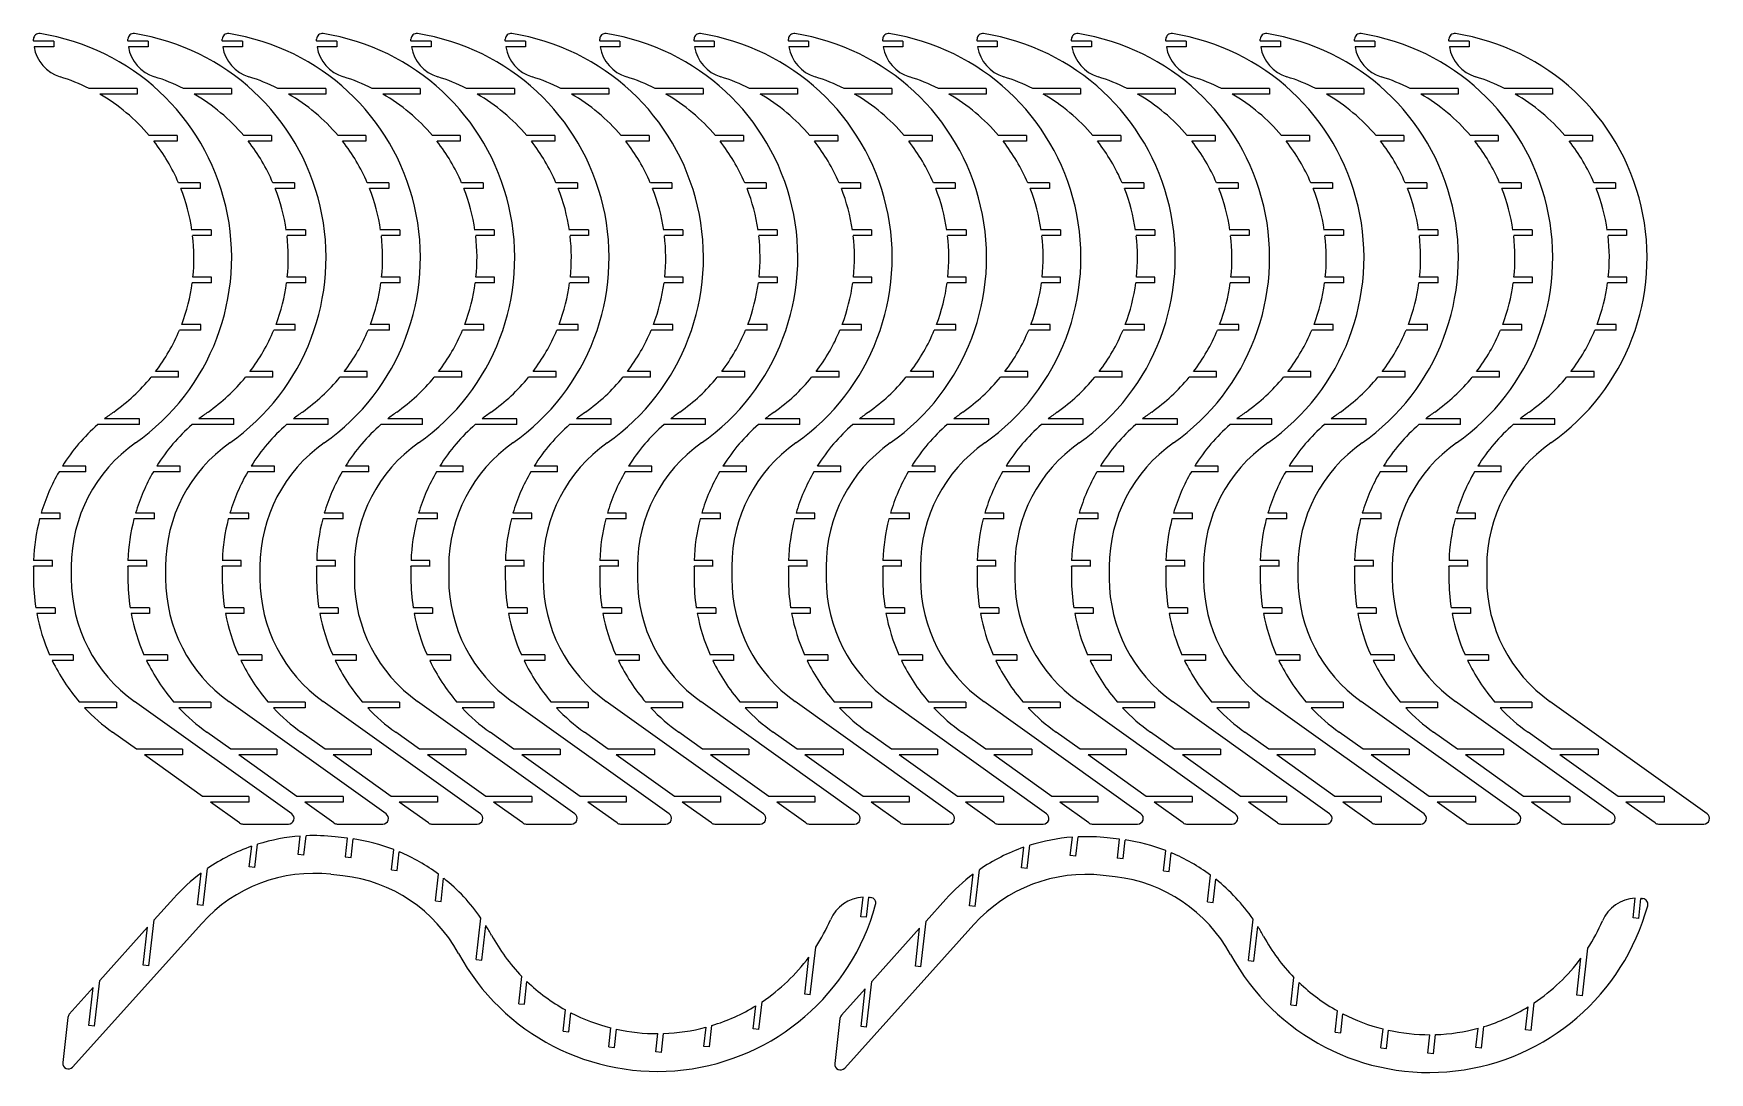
# Model space of a CAD drawing. Header units: millimetres. Extents: x 847 to 1791, y 2 to 1332.
# Drawn here: x 903 to 1791, y 781 to 1332 of the extents above; entities that cross this region are included whole.
import ezdxf

# ---------------------------------------------------------------- set-up
doc = ezdxf.new("R2010")
doc.units = ezdxf.units.MM

msp = doc.modelspace()

# ---------------------------------------------------------------- linework, layer by layer
for p, q in [((903.37, 1327.82), (903.37, 1328.64)), ((903.37, 1327.82), (903.37, 1328.64)), ((914.06, 1327.61), (903.37, 1327.61)), ((914.06, 1327.61), (903.37, 1327.61)), ((914.06, 1324.61), (903.63, 1324.61)), ((914.06, 1324.61), (903.63, 1324.61)), ((914.06, 1327.61), (914.06, 1324.61)), ((914.06, 1327.61), (914.06, 1324.61)), ((953.37, 1327.82), (953.37, 1328.64)), ((953.37, 1327.82), (953.37, 1328.64)), ((964.06, 1327.61), (953.37, 1327.61)), ((964.06, 1327.61), (953.37, 1327.61)), ((964.06, 1324.61), (953.63, 1324.61)), ((964.06, 1324.61), (953.63, 1324.61)), ((964.06, 1327.61), (964.06, 1324.61)), ((964.06, 1327.61), (964.06, 1324.61)), ((1003.37, 1327.82), (1003.37, 1328.64)), ((1003.37, 1327.82), (1003.37, 1328.64)), ((1014.06, 1327.61), (1003.37, 1327.61)), ((1014.06, 1327.61), (1003.37, 1327.61)), ((1014.06, 1324.61), (1003.63, 1324.61)), ((1014.06, 1324.61), (1003.63, 1324.61)), ((1014.06, 1327.61), (1014.06, 1324.61)), ((1014.06, 1327.61), (1014.06, 1324.61)), ((1053.37, 1327.82), (1053.37, 1328.64)), ((1053.37, 1327.82), (1053.37, 1328.64)), ((1064.06, 1327.61), (1053.37, 1327.61)), ((1064.06, 1327.61), (1053.37, 1327.61)), ((1064.06, 1324.61), (1053.63, 1324.61)), ((1064.06, 1324.61), (1053.63, 1324.61)), ((1064.06, 1327.61), (1064.06, 1324.61)), ((1064.06, 1327.61), (1064.06, 1324.61)), ((1103.37, 1327.82), (1103.37, 1328.64)), ((1103.37, 1327.82), (1103.37, 1328.64)), ((1114.06, 1327.61), (1103.37, 1327.61)), ((1114.06, 1327.61), (1103.37, 1327.61)), ((1114.06, 1324.61), (1103.63, 1324.61)), ((1114.06, 1324.61), (1103.63, 1324.61)), ((1114.06, 1327.61), (1114.06, 1324.61)), ((1114.06, 1327.61), (1114.06, 1324.61)), ((1153.37, 1327.82), (1153.37, 1328.64)), ((1153.37, 1327.82), (1153.37, 1328.64)), ((1164.06, 1327.61), (1153.37, 1327.61)), ((1164.06, 1327.61), (1153.37, 1327.61)), ((1164.06, 1324.61), (1153.63, 1324.61)), ((1164.06, 1324.61), (1153.63, 1324.61)), ((1164.06, 1327.61), (1164.06, 1324.61)), ((1164.06, 1327.61), (1164.06, 1324.61)), ((1203.37, 1327.82), (1203.37, 1328.64)), ((1203.37, 1327.82), (1203.37, 1328.64)), ((1214.06, 1327.61), (1203.37, 1327.61)), ((1214.06, 1327.61), (1203.37, 1327.61)), ((1214.06, 1324.61), (1203.63, 1324.61)), ((1214.06, 1324.61), (1203.63, 1324.61)), ((1214.06, 1327.61), (1214.06, 1324.61)), ((1214.06, 1327.61), (1214.06, 1324.61)), ((1253.37, 1327.82), (1253.37, 1328.64)), ((1253.37, 1327.82), (1253.37, 1328.64)), ((1264.06, 1327.61), (1253.37, 1327.61)), ((1264.06, 1327.61), (1253.37, 1327.61)), ((1264.06, 1324.61), (1253.63, 1324.61)), ((1264.06, 1324.61), (1253.63, 1324.61)), ((1264.06, 1327.61), (1264.06, 1324.61)), ((1264.06, 1327.61), (1264.06, 1324.61)), ((1303.37, 1327.82), (1303.37, 1328.64)), ((1303.37, 1327.82), (1303.37, 1328.64)), ((1314.06, 1327.61), (1303.37, 1327.61)), ((1314.06, 1327.61), (1303.37, 1327.61)), ((1314.06, 1324.61), (1303.63, 1324.61)), ((1314.06, 1324.61), (1303.63, 1324.61)), ((1314.06, 1327.61), (1314.06, 1324.61)), ((1314.06, 1327.61), (1314.06, 1324.61)), ((1353.37, 1327.82), (1353.37, 1328.64)), ((1353.37, 1327.82), (1353.37, 1328.64)), ((1364.06, 1327.61), (1353.37, 1327.61)), ((1364.06, 1327.61), (1353.37, 1327.61)), ((1364.06, 1324.61), (1353.63, 1324.61)), ((1364.06, 1324.61), (1353.63, 1324.61)), ((1364.06, 1327.61), (1364.06, 1324.61)), ((1364.06, 1327.61), (1364.06, 1324.61)), ((1403.37, 1327.82), (1403.37, 1328.64)), ((1403.37, 1327.82), (1403.37, 1328.64)), ((1414.06, 1327.61), (1403.37, 1327.61)), ((1414.06, 1327.61), (1403.37, 1327.61)), ((1414.06, 1324.61), (1403.63, 1324.61)), ((1414.06, 1324.61), (1403.63, 1324.61)), ((1414.06, 1327.61), (1414.06, 1324.61)), ((1414.06, 1327.61), (1414.06, 1324.61)), ((1453.37, 1327.82), (1453.37, 1328.64)), ((1453.37, 1327.82), (1453.37, 1328.64)), ((1464.06, 1327.61), (1453.37, 1327.61)), ((1464.06, 1327.61), (1453.37, 1327.61)), ((1464.06, 1324.61), (1453.63, 1324.61)), ((1464.06, 1324.61), (1453.63, 1324.61)), ((1464.06, 1327.61), (1464.06, 1324.61)), ((1464.06, 1327.61), (1464.06, 1324.61)), ((1503.37, 1327.82), (1503.37, 1328.64)), ((1503.37, 1327.82), (1503.37, 1328.64)), ((1514.06, 1327.61), (1503.37, 1327.61)), ((1514.06, 1327.61), (1503.37, 1327.61)), ((1514.06, 1324.61), (1503.63, 1324.61)), ((1514.06, 1324.61), (1503.63, 1324.61)), ((1514.06, 1327.61), (1514.06, 1324.61)), ((1514.06, 1327.61), (1514.06, 1324.61)), ((1553.37, 1327.82), (1553.37, 1328.64)), ((1553.37, 1327.82), (1553.37, 1328.64)), ((1564.06, 1327.61), (1553.37, 1327.61)), ((1564.06, 1327.61), (1553.37, 1327.61)), ((1564.06, 1324.61), (1553.63, 1324.61)), ((1564.06, 1324.61), (1553.63, 1324.61)), ((1564.06, 1327.61), (1564.06, 1324.61)), ((1564.06, 1327.61), (1564.06, 1324.61)), ((1603.37, 1327.82), (1603.37, 1328.64)), ((1603.37, 1327.82), (1603.37, 1328.64)), ((1614.06, 1327.61), (1603.37, 1327.61)), ((1614.06, 1327.61), (1603.37, 1327.61)), ((1614.06, 1324.61), (1603.63, 1324.61)), ((1614.06, 1324.61), (1603.63, 1324.61)), ((1614.06, 1327.61), (1614.06, 1324.61)), ((1614.06, 1327.61), (1614.06, 1324.61)), ((1653.37, 1327.82), (1653.37, 1328.64)), ((1653.37, 1327.82), (1653.37, 1328.64)), ((1664.06, 1327.61), (1653.37, 1327.61)), ((1664.06, 1327.61), (1653.37, 1327.61)), ((1664.06, 1324.61), (1653.63, 1324.61)), ((1664.06, 1324.61), (1653.63, 1324.61)), ((1664.06, 1327.61), (1664.06, 1324.61)), ((1664.06, 1327.61), (1664.06, 1324.61)), ((958.23, 1302.61), (932.84, 1302.61)), ((958.23, 1302.61), (932.84, 1302.61)), ((958.23, 1299.61), (938.43, 1299.61)), ((958.23, 1299.61), (938.43, 1299.61)), ((958.23, 1302.61), (958.23, 1299.61)), ((958.23, 1302.61), (958.23, 1299.61)), ((1008.23, 1302.61), (982.84, 1302.61)), ((1008.23, 1302.61), (982.84, 1302.61)), ((1008.23, 1299.61), (988.43, 1299.61)), ((1008.23, 1299.61), (988.43, 1299.61)), ((1008.23, 1302.61), (1008.23, 1299.61)), ((1008.23, 1302.61), (1008.23, 1299.61)), ((1058.23, 1302.61), (1032.84, 1302.61)), ((1058.23, 1302.61), (1032.84, 1302.61)), ((1058.23, 1299.61), (1038.43, 1299.61)), ((1058.23, 1299.61), (1038.43, 1299.61)), ((1058.23, 1302.61), (1058.23, 1299.61)), ((1058.23, 1302.61), (1058.23, 1299.61)), ((1108.23, 1302.61), (1082.84, 1302.61)), ((1108.23, 1302.61), (1082.84, 1302.61)), ((1108.23, 1299.61), (1088.43, 1299.61)), ((1108.23, 1299.61), (1088.43, 1299.61)), ((1108.23, 1302.61), (1108.23, 1299.61)), ((1108.23, 1302.61), (1108.23, 1299.61)), ((1158.23, 1302.61), (1132.84, 1302.61)), ((1158.23, 1302.61), (1132.84, 1302.61)), ((1158.23, 1299.61), (1138.43, 1299.61)), ((1158.23, 1299.61), (1138.43, 1299.61)), ((1158.23, 1302.61), (1158.23, 1299.61)), ((1158.23, 1302.61), (1158.23, 1299.61)), ((1208.23, 1302.61), (1182.84, 1302.61)), ((1208.23, 1302.61), (1182.84, 1302.61)), ((1208.23, 1299.61), (1188.43, 1299.61)), ((1208.23, 1299.61), (1188.43, 1299.61)), ((1208.23, 1302.61), (1208.23, 1299.61)), ((1208.23, 1302.61), (1208.23, 1299.61)), ((1258.23, 1302.61), (1232.84, 1302.61)), ((1258.23, 1302.61), (1232.84, 1302.61)), ((1258.23, 1299.61), (1238.43, 1299.61)), ((1258.23, 1299.61), (1238.43, 1299.61)), ((1258.23, 1302.61), (1258.23, 1299.61)), ((1258.23, 1302.61), (1258.23, 1299.61)), ((1308.23, 1302.61), (1282.84, 1302.61)), ((1308.23, 1302.61), (1282.84, 1302.61)), ((1308.23, 1299.61), (1288.43, 1299.61)), ((1308.23, 1299.61), (1288.43, 1299.61)), ((1308.23, 1302.61), (1308.23, 1299.61)), ((1308.23, 1302.61), (1308.23, 1299.61)), ((1358.23, 1302.61), (1332.84, 1302.61)), ((1358.23, 1302.61), (1332.84, 1302.61)), ((1358.23, 1299.61), (1338.43, 1299.61)), ((1358.23, 1299.61), (1338.43, 1299.61)), ((1358.23, 1302.61), (1358.23, 1299.61)), ((1358.23, 1302.61), (1358.23, 1299.61)), ((1408.23, 1302.61), (1382.84, 1302.61)), ((1408.23, 1302.61), (1382.84, 1302.61)), ((1408.23, 1299.61), (1388.43, 1299.61)), ((1408.23, 1299.61), (1388.43, 1299.61)), ((1408.23, 1302.61), (1408.23, 1299.61)), ((1408.23, 1302.61), (1408.23, 1299.61)), ((1458.23, 1302.61), (1432.84, 1302.61)), ((1458.23, 1302.61), (1432.84, 1302.61)), ((1458.23, 1299.61), (1438.43, 1299.61)), ((1458.23, 1299.61), (1438.43, 1299.61)), ((1458.23, 1302.61), (1458.23, 1299.61)), ((1458.23, 1302.61), (1458.23, 1299.61)), ((1508.23, 1302.61), (1482.84, 1302.61)), ((1508.23, 1302.61), (1482.84, 1302.61)), ((1508.23, 1299.61), (1488.43, 1299.61)), ((1508.23, 1299.61), (1488.43, 1299.61)), ((1508.23, 1302.61), (1508.23, 1299.61)), ((1508.23, 1302.61), (1508.23, 1299.61)), ((1558.23, 1302.61), (1532.84, 1302.61)), ((1558.23, 1302.61), (1532.84, 1302.61)), ((1558.23, 1299.61), (1538.43, 1299.61)), ((1558.23, 1299.61), (1538.43, 1299.61)), ((1558.23, 1302.61), (1558.23, 1299.61)), ((1558.23, 1302.61), (1558.23, 1299.61)), ((1608.23, 1302.61), (1582.84, 1302.61)), ((1608.23, 1302.61), (1582.84, 1302.61)), ((1608.23, 1299.61), (1588.43, 1299.61)), ((1608.23, 1299.61), (1588.43, 1299.61)), ((1608.23, 1302.61), (1608.23, 1299.61)), ((1608.23, 1302.61), (1608.23, 1299.61)), ((1658.23, 1302.61), (1632.84, 1302.61)), ((1658.23, 1302.61), (1632.84, 1302.61)), ((1658.23, 1299.61), (1638.43, 1299.61)), ((1658.23, 1299.61), (1638.43, 1299.61)), ((1658.23, 1302.61), (1658.23, 1299.61)), ((1658.23, 1302.61), (1658.23, 1299.61)), ((1708.23, 1302.61), (1682.84, 1302.61)), ((1708.23, 1302.61), (1682.84, 1302.61)), ((1708.23, 1299.61), (1688.43, 1299.61)), ((1708.23, 1299.61), (1688.43, 1299.61)), ((1708.23, 1302.61), (1708.23, 1299.61)), ((1708.23, 1302.61), (1708.23, 1299.61)), ((979.52, 1277.61), (964.73, 1277.61)), ((979.52, 1277.61), (964.73, 1277.61)), ((979.52, 1274.61), (967.17, 1274.61)), ((979.52, 1274.61), (967.17, 1274.61)), ((979.52, 1277.61), (979.52, 1274.61)), ((979.52, 1277.61), (979.52, 1274.61)), ((1029.52, 1277.61), (1014.73, 1277.61)), ((1029.52, 1277.61), (1014.73, 1277.61)), ((1029.52, 1274.61), (1017.17, 1274.61)), ((1029.52, 1274.61), (1017.17, 1274.61)), ((1029.52, 1277.61), (1029.52, 1274.61)), ((1029.52, 1277.61), (1029.52, 1274.61)), ((1079.52, 1277.61), (1064.73, 1277.61)), ((1079.52, 1277.61), (1064.73, 1277.61)), ((1079.52, 1274.61), (1067.17, 1274.61)), ((1079.52, 1274.61), (1067.17, 1274.61)), ((1079.52, 1277.61), (1079.52, 1274.61)), ((1079.52, 1277.61), (1079.52, 1274.61)), ((1129.52, 1277.61), (1114.73, 1277.61)), ((1129.52, 1277.61), (1114.73, 1277.61)), ((1129.52, 1274.61), (1117.17, 1274.61)), ((1129.52, 1274.61), (1117.17, 1274.61)), ((1129.52, 1277.61), (1129.52, 1274.61)), ((1129.52, 1277.61), (1129.52, 1274.61)), ((1179.52, 1277.61), (1164.73, 1277.61)), ((1179.52, 1277.61), (1164.73, 1277.61)), ((1179.52, 1274.61), (1167.17, 1274.61)), ((1179.52, 1274.61), (1167.17, 1274.61)), ((1179.52, 1277.61), (1179.52, 1274.61)), ((1179.52, 1277.61), (1179.52, 1274.61)), ((1229.52, 1277.61), (1214.73, 1277.61)), ((1229.52, 1277.61), (1214.73, 1277.61)), ((1229.52, 1274.61), (1217.17, 1274.61)), ((1229.52, 1274.61), (1217.17, 1274.61)), ((1229.52, 1277.61), (1229.52, 1274.61)), ((1229.52, 1277.61), (1229.52, 1274.61)), ((1279.52, 1277.61), (1264.73, 1277.61)), ((1279.52, 1277.61), (1264.73, 1277.61)), ((1279.52, 1274.61), (1267.17, 1274.61)), ((1279.52, 1274.61), (1267.17, 1274.61)), ((1279.52, 1277.61), (1279.52, 1274.61)), ((1279.52, 1277.61), (1279.52, 1274.61)), ((1329.52, 1277.61), (1314.73, 1277.61)), ((1329.52, 1277.61), (1314.73, 1277.61)), ((1329.52, 1274.61), (1317.17, 1274.61)), ((1329.52, 1274.61), (1317.17, 1274.61)), ((1329.52, 1277.61), (1329.52, 1274.61)), ((1329.52, 1277.61), (1329.52, 1274.61)), ((1379.52, 1277.61), (1364.73, 1277.61)), ((1379.52, 1277.61), (1364.73, 1277.61)), ((1379.52, 1274.61), (1367.17, 1274.61)), ((1379.52, 1274.61), (1367.17, 1274.61)), ((1379.52, 1277.61), (1379.52, 1274.61)), ((1379.52, 1277.61), (1379.52, 1274.61)), ((1429.52, 1277.61), (1414.73, 1277.61)), ((1429.52, 1277.61), (1414.73, 1277.61)), ((1429.52, 1274.61), (1417.17, 1274.61)), ((1429.52, 1274.61), (1417.17, 1274.61)), ((1429.52, 1277.61), (1429.52, 1274.61)), ((1429.52, 1277.61), (1429.52, 1274.61)), ((1479.52, 1277.61), (1464.73, 1277.61)), ((1479.52, 1277.61), (1464.73, 1277.61)), ((1479.52, 1274.61), (1467.17, 1274.61)), ((1479.52, 1274.61), (1467.17, 1274.61)), ((1479.52, 1277.61), (1479.52, 1274.61)), ((1479.52, 1277.61), (1479.52, 1274.61)), ((1529.52, 1277.61), (1514.73, 1277.61)), ((1529.52, 1277.61), (1514.73, 1277.61)), ((1529.52, 1274.61), (1517.17, 1274.61)), ((1529.52, 1274.61), (1517.17, 1274.61)), ((1529.52, 1277.61), (1529.52, 1274.61)), ((1529.52, 1277.61), (1529.52, 1274.61)), ((1579.52, 1277.61), (1564.73, 1277.61)), ((1579.52, 1277.61), (1564.73, 1277.61)), ((1579.52, 1274.61), (1567.17, 1274.61)), ((1579.52, 1274.61), (1567.17, 1274.61)), ((1579.52, 1277.61), (1579.52, 1274.61)), ((1579.52, 1277.61), (1579.52, 1274.61)), ((1629.52, 1277.61), (1614.73, 1277.61)), ((1629.52, 1277.61), (1614.73, 1277.61)), ((1629.52, 1274.61), (1617.17, 1274.61)), ((1629.52, 1274.61), (1617.17, 1274.61)), ((1629.52, 1277.61), (1629.52, 1274.61)), ((1629.52, 1277.61), (1629.52, 1274.61)), ((1679.52, 1277.61), (1664.73, 1277.61)), ((1679.52, 1277.61), (1664.73, 1277.61)), ((1679.52, 1274.61), (1667.17, 1274.61)), ((1679.52, 1274.61), (1667.17, 1274.61)), ((1679.52, 1277.61), (1679.52, 1274.61)), ((1679.52, 1277.61), (1679.52, 1274.61)), ((1729.52, 1277.61), (1714.73, 1277.61)), ((1729.52, 1277.61), (1714.73, 1277.61)), ((1729.52, 1274.61), (1717.17, 1274.61)), ((1729.52, 1274.61), (1717.17, 1274.61)), ((1729.52, 1277.61), (1729.52, 1274.61)), ((1729.52, 1277.61), (1729.52, 1274.61)), ((991.66, 1252.61), (980.21, 1252.61)), ((991.66, 1252.61), (980.21, 1252.61)), ((991.66, 1252.61), (991.66, 1249.61)), ((991.66, 1252.61), (991.66, 1249.61)), ((1041.66, 1252.61), (1030.21, 1252.61)), ((1041.66, 1252.61), (1030.21, 1252.61)), ((1041.66, 1252.61), (1041.66, 1249.61)), ((1041.66, 1252.61), (1041.66, 1249.61)), ((1091.66, 1252.61), (1080.21, 1252.61)), ((1091.66, 1252.61), (1080.21, 1252.61)), ((1091.66, 1252.61), (1091.66, 1249.61)), ((1091.66, 1252.61), (1091.66, 1249.61)), ((1141.66, 1252.61), (1130.21, 1252.61)), ((1141.66, 1252.61), (1130.21, 1252.61)), ((1141.66, 1252.61), (1141.66, 1249.61)), ((1141.66, 1252.61), (1141.66, 1249.61)), ((1191.66, 1252.61), (1180.21, 1252.61)), ((1191.66, 1252.61), (1180.21, 1252.61)), ((1191.66, 1252.61), (1191.66, 1249.61)), ((1191.66, 1252.61), (1191.66, 1249.61)), ((1241.66, 1252.61), (1230.21, 1252.61)), ((1241.66, 1252.61), (1230.21, 1252.61)), ((1241.66, 1252.61), (1241.66, 1249.61)), ((1241.66, 1252.61), (1241.66, 1249.61)), ((1291.66, 1252.61), (1280.21, 1252.61)), ((1291.66, 1252.61), (1280.21, 1252.61)), ((1291.66, 1252.61), (1291.66, 1249.61)), ((1291.66, 1252.61), (1291.66, 1249.61)), ((1341.66, 1252.61), (1330.21, 1252.61)), ((1341.66, 1252.61), (1330.21, 1252.61)), ((1341.66, 1252.61), (1341.66, 1249.61)), ((1341.66, 1252.61), (1341.66, 1249.61)), ((1391.66, 1252.61), (1380.21, 1252.61)), ((1391.66, 1252.61), (1380.21, 1252.61)), ((1391.66, 1252.61), (1391.66, 1249.61)), ((1391.66, 1252.61), (1391.66, 1249.61)), ((1441.66, 1252.61), (1430.21, 1252.61)), ((1441.66, 1252.61), (1430.21, 1252.61)), ((1441.66, 1252.61), (1441.66, 1249.61)), ((1441.66, 1252.61), (1441.66, 1249.61)), ((1491.66, 1252.61), (1480.21, 1252.61)), ((1491.66, 1252.61), (1480.21, 1252.61)), ((1491.66, 1252.61), (1491.66, 1249.61)), ((1491.66, 1252.61), (1491.66, 1249.61)), ((1541.66, 1252.61), (1530.21, 1252.61)), ((1541.66, 1252.61), (1530.21, 1252.61)), ((1541.66, 1252.61), (1541.66, 1249.61)), ((1541.66, 1252.61), (1541.66, 1249.61)), ((1591.66, 1252.61), (1580.21, 1252.61)), ((1591.66, 1252.61), (1580.21, 1252.61)), ((1591.66, 1252.61), (1591.66, 1249.61)), ((1591.66, 1252.61), (1591.66, 1249.61)), ((1641.66, 1252.61), (1630.21, 1252.61)), ((1641.66, 1252.61), (1630.21, 1252.61)), ((1641.66, 1252.61), (1641.66, 1249.61)), ((1641.66, 1252.61), (1641.66, 1249.61)), ((1691.66, 1252.61), (1680.21, 1252.61)), ((1691.66, 1252.61), (1680.21, 1252.61)), ((1691.66, 1252.61), (1691.66, 1249.61)), ((1691.66, 1252.61), (1691.66, 1249.61)), ((1741.66, 1252.61), (1730.21, 1252.61)), ((1741.66, 1252.61), (1730.21, 1252.61)), ((1741.66, 1252.61), (1741.66, 1249.61)), ((1741.66, 1252.61), (1741.66, 1249.61)), ((991.66, 1249.61), (981.44, 1249.61)), ((991.66, 1249.61), (981.44, 1249.61)), ((1041.66, 1249.61), (1031.44, 1249.61)), ((1041.66, 1249.61), (1031.44, 1249.61)), ((1091.66, 1249.61), (1081.44, 1249.61)), ((1091.66, 1249.61), (1081.44, 1249.61)), ((1141.66, 1249.61), (1131.44, 1249.61)), ((1141.66, 1249.61), (1131.44, 1249.61)), ((1191.66, 1249.61), (1181.44, 1249.61)), ((1191.66, 1249.61), (1181.44, 1249.61)), ((1241.66, 1249.61), (1231.44, 1249.61)), ((1241.66, 1249.61), (1231.44, 1249.61)), ((1291.66, 1249.61), (1281.44, 1249.61)), ((1291.66, 1249.61), (1281.44, 1249.61)), ((1341.66, 1249.61), (1331.44, 1249.61)), ((1341.66, 1249.61), (1331.44, 1249.61)), ((1391.66, 1249.61), (1381.44, 1249.61)), ((1391.66, 1249.61), (1381.44, 1249.61)), ((1441.66, 1249.61), (1431.44, 1249.61)), ((1441.66, 1249.61), (1431.44, 1249.61)), ((1491.66, 1249.61), (1481.44, 1249.61)), ((1491.66, 1249.61), (1481.44, 1249.61)), ((1541.66, 1249.61), (1531.44, 1249.61)), ((1541.66, 1249.61), (1531.44, 1249.61)), ((1591.66, 1249.61), (1581.44, 1249.61)), ((1591.66, 1249.61), (1581.44, 1249.61)), ((1641.66, 1249.61), (1631.44, 1249.61)), ((1641.66, 1249.61), (1631.44, 1249.61)), ((1691.66, 1249.61), (1681.44, 1249.61)), ((1691.66, 1249.61), (1681.44, 1249.61)), ((1741.66, 1249.61), (1731.44, 1249.61)), ((1741.66, 1249.61), (1731.44, 1249.61)), ((997.48, 1227.61), (987.3, 1227.61)), ((997.48, 1227.61), (987.3, 1227.61)), ((997.48, 1227.61), (997.48, 1224.61)), ((997.48, 1227.61), (997.48, 1224.61)), ((1047.48, 1227.61), (1037.3, 1227.61)), ((1047.48, 1227.61), (1037.3, 1227.61)), ((1047.48, 1227.61), (1047.48, 1224.61)), ((1047.48, 1227.61), (1047.48, 1224.61)), ((1097.48, 1227.61), (1087.3, 1227.61)), ((1097.48, 1227.61), (1087.3, 1227.61)), ((1097.48, 1227.61), (1097.48, 1224.61)), ((1097.48, 1227.61), (1097.48, 1224.61)), ((1147.48, 1227.61), (1137.3, 1227.61)), ((1147.48, 1227.61), (1137.3, 1227.61)), ((1147.48, 1227.61), (1147.48, 1224.61)), ((1147.48, 1227.61), (1147.48, 1224.61)), ((1197.48, 1227.61), (1187.3, 1227.61)), ((1197.48, 1227.61), (1187.3, 1227.61)), ((1197.48, 1227.61), (1197.48, 1224.61)), ((1197.48, 1227.61), (1197.48, 1224.61)), ((1247.48, 1227.61), (1237.3, 1227.61)), ((1247.48, 1227.61), (1237.3, 1227.61)), ((1247.48, 1227.61), (1247.48, 1224.61)), ((1247.48, 1227.61), (1247.48, 1224.61)), ((1297.48, 1227.61), (1287.3, 1227.61)), ((1297.48, 1227.61), (1287.3, 1227.61)), ((1297.48, 1227.61), (1297.48, 1224.61)), ((1297.48, 1227.61), (1297.48, 1224.61)), ((1347.48, 1227.61), (1337.3, 1227.61)), ((1347.48, 1227.61), (1337.3, 1227.61)), ((1347.48, 1227.61), (1347.48, 1224.61)), ((1347.48, 1227.61), (1347.48, 1224.61)), ((1397.48, 1227.61), (1387.3, 1227.61)), ((1397.48, 1227.61), (1387.3, 1227.61)), ((1397.48, 1227.61), (1397.48, 1224.61)), ((1397.48, 1227.61), (1397.48, 1224.61)), ((1447.48, 1227.61), (1437.3, 1227.61)), ((1447.48, 1227.61), (1437.3, 1227.61)), ((1447.48, 1227.61), (1447.48, 1224.61)), ((1447.48, 1227.61), (1447.48, 1224.61)), ((1497.48, 1227.61), (1487.3, 1227.61)), ((1497.48, 1227.61), (1487.3, 1227.61)), ((1497.48, 1227.61), (1497.48, 1224.61)), ((1497.48, 1227.61), (1497.48, 1224.61)), ((1547.48, 1227.61), (1537.3, 1227.61)), ((1547.48, 1227.61), (1537.3, 1227.61)), ((1547.48, 1227.61), (1547.48, 1224.61)), ((1547.48, 1227.61), (1547.48, 1224.61)), ((1597.48, 1227.61), (1587.3, 1227.61)), ((1597.48, 1227.61), (1587.3, 1227.61)), ((1597.48, 1227.61), (1597.48, 1224.61)), ((1597.48, 1227.61), (1597.48, 1224.61)), ((1647.48, 1227.61), (1637.3, 1227.61)), ((1647.48, 1227.61), (1637.3, 1227.61)), ((1647.48, 1227.61), (1647.48, 1224.61)), ((1647.48, 1227.61), (1647.48, 1224.61)), ((1697.48, 1227.61), (1687.3, 1227.61)), ((1697.48, 1227.61), (1687.3, 1227.61)), ((1697.48, 1227.61), (1697.48, 1224.61)), ((1697.48, 1227.61), (1697.48, 1224.61)), ((1747.48, 1227.61), (1737.3, 1227.61)), ((1747.48, 1227.61), (1737.3, 1227.61)), ((1747.48, 1227.61), (1747.48, 1224.61)), ((1747.48, 1227.61), (1747.48, 1224.61)), ((997.48, 1224.61), (987.7, 1224.61)), ((997.48, 1224.61), (987.7, 1224.61)), ((1047.48, 1224.61), (1037.7, 1224.61)), ((1047.48, 1224.61), (1037.7, 1224.61)), ((1097.48, 1224.61), (1087.7, 1224.61)), ((1097.48, 1224.61), (1087.7, 1224.61)), ((1147.48, 1224.61), (1137.7, 1224.61)), ((1147.48, 1224.61), (1137.7, 1224.61)), ((1197.48, 1224.61), (1187.7, 1224.61)), ((1197.48, 1224.61), (1187.7, 1224.61)), ((1247.48, 1224.61), (1237.7, 1224.61)), ((1247.48, 1224.61), (1237.7, 1224.61)), ((1297.48, 1224.61), (1287.7, 1224.61)), ((1297.48, 1224.61), (1287.7, 1224.61)), ((1347.48, 1224.61), (1337.7, 1224.61)), ((1347.48, 1224.61), (1337.7, 1224.61)), ((1397.48, 1224.61), (1387.7, 1224.61)), ((1397.48, 1224.61), (1387.7, 1224.61)), ((1447.48, 1224.61), (1437.7, 1224.61)), ((1447.48, 1224.61), (1437.7, 1224.61)), ((1497.48, 1224.61), (1487.7, 1224.61)), ((1497.48, 1224.61), (1487.7, 1224.61)), ((1547.48, 1224.61), (1537.7, 1224.61)), ((1547.48, 1224.61), (1537.7, 1224.61)), ((1597.48, 1224.61), (1587.7, 1224.61)), ((1597.48, 1224.61), (1587.7, 1224.61)), ((1647.48, 1224.61), (1637.7, 1224.61)), ((1647.48, 1224.61), (1637.7, 1224.61)), ((1697.48, 1224.61), (1687.7, 1224.61)), ((1697.48, 1224.61), (1687.7, 1224.61)), ((1747.48, 1224.61), (1737.7, 1224.61)), ((1747.48, 1224.61), (1737.7, 1224.61)), ((997.62, 1199.61), (987.47, 1199.61)), ((997.62, 1199.61), (987.47, 1199.61)), ((997.62, 1202.61), (987.83, 1202.61)), ((997.62, 1202.61), (987.83, 1202.61)), ((997.62, 1199.61), (997.62, 1202.61)), ((997.62, 1199.61), (997.62, 1202.61)), ((1047.62, 1199.61), (1037.47, 1199.61)), ((1047.62, 1199.61), (1037.47, 1199.61)), ((1047.62, 1202.61), (1037.83, 1202.61)), ((1047.62, 1202.61), (1037.83, 1202.61)), ((1047.62, 1199.61), (1047.62, 1202.61)), ((1047.62, 1199.61), (1047.62, 1202.61)), ((1097.62, 1199.61), (1087.47, 1199.61)), ((1097.62, 1199.61), (1087.47, 1199.61)), ((1097.62, 1202.61), (1087.83, 1202.61)), ((1097.62, 1202.61), (1087.83, 1202.61)), ((1097.62, 1199.61), (1097.62, 1202.61)), ((1097.62, 1199.61), (1097.62, 1202.61)), ((1147.62, 1199.61), (1137.47, 1199.61)), ((1147.62, 1199.61), (1137.47, 1199.61)), ((1147.62, 1202.61), (1137.83, 1202.61)), ((1147.62, 1202.61), (1137.83, 1202.61)), ((1147.62, 1199.61), (1147.62, 1202.61)), ((1147.62, 1199.61), (1147.62, 1202.61)), ((1197.62, 1199.61), (1187.47, 1199.61)), ((1197.62, 1199.61), (1187.47, 1199.61)), ((1197.62, 1202.61), (1187.83, 1202.61)), ((1197.62, 1202.61), (1187.83, 1202.61)), ((1197.62, 1199.61), (1197.62, 1202.61)), ((1197.62, 1199.61), (1197.62, 1202.61)), ((1247.62, 1199.61), (1237.47, 1199.61)), ((1247.62, 1199.61), (1237.47, 1199.61)), ((1247.62, 1202.61), (1237.83, 1202.61)), ((1247.62, 1202.61), (1237.83, 1202.61)), ((1247.62, 1199.61), (1247.62, 1202.61)), ((1247.62, 1199.61), (1247.62, 1202.61)), ((1297.62, 1199.61), (1287.47, 1199.61)), ((1297.62, 1199.61), (1287.47, 1199.61)), ((1297.62, 1202.61), (1287.83, 1202.61)), ((1297.62, 1202.61), (1287.83, 1202.61)), ((1297.62, 1199.61), (1297.62, 1202.61)), ((1297.62, 1199.61), (1297.62, 1202.61)), ((1347.62, 1199.61), (1337.47, 1199.61)), ((1347.62, 1199.61), (1337.47, 1199.61)), ((1347.62, 1202.61), (1337.83, 1202.61)), ((1347.62, 1202.61), (1337.83, 1202.61)), ((1347.62, 1199.61), (1347.62, 1202.61)), ((1347.62, 1199.61), (1347.62, 1202.61)), ((1397.62, 1199.61), (1387.47, 1199.61)), ((1397.62, 1199.61), (1387.47, 1199.61)), ((1397.62, 1202.61), (1387.83, 1202.61)), ((1397.62, 1202.61), (1387.83, 1202.61)), ((1397.62, 1199.61), (1397.62, 1202.61)), ((1397.62, 1199.61), (1397.62, 1202.61)), ((1447.62, 1199.61), (1437.47, 1199.61)), ((1447.62, 1199.61), (1437.47, 1199.61)), ((1447.62, 1202.61), (1437.83, 1202.61)), ((1447.62, 1202.61), (1437.83, 1202.61)), ((1447.62, 1199.61), (1447.62, 1202.61)), ((1447.62, 1199.61), (1447.62, 1202.61)), ((1497.62, 1199.61), (1487.47, 1199.61)), ((1497.62, 1199.61), (1487.47, 1199.61)), ((1497.62, 1202.61), (1487.83, 1202.61)), ((1497.62, 1202.61), (1487.83, 1202.61)), ((1497.62, 1199.61), (1497.62, 1202.61)), ((1497.62, 1199.61), (1497.62, 1202.61)), ((1547.62, 1199.61), (1537.47, 1199.61)), ((1547.62, 1199.61), (1537.47, 1199.61)), ((1547.62, 1202.61), (1537.83, 1202.61)), ((1547.62, 1202.61), (1537.83, 1202.61)), ((1547.62, 1199.61), (1547.62, 1202.61)), ((1547.62, 1199.61), (1547.62, 1202.61)), ((1597.62, 1199.61), (1587.47, 1199.61)), ((1597.62, 1199.61), (1587.47, 1199.61)), ((1597.62, 1202.61), (1587.83, 1202.61)), ((1597.62, 1202.61), (1587.83, 1202.61)), ((1597.62, 1199.61), (1597.62, 1202.61)), ((1597.62, 1199.61), (1597.62, 1202.61)), ((1647.62, 1199.61), (1637.47, 1199.61)), ((1647.62, 1199.61), (1637.47, 1199.61)), ((1647.62, 1202.61), (1637.83, 1202.61)), ((1647.62, 1202.61), (1637.83, 1202.61)), ((1647.62, 1199.61), (1647.62, 1202.61)), ((1647.62, 1199.61), (1647.62, 1202.61)), ((1697.62, 1199.61), (1687.47, 1199.61)), ((1697.62, 1199.61), (1687.47, 1199.61)), ((1697.62, 1202.61), (1687.83, 1202.61)), ((1697.62, 1202.61), (1687.83, 1202.61)), ((1697.62, 1199.61), (1697.62, 1202.61)), ((1697.62, 1199.61), (1697.62, 1202.61)), ((1747.62, 1199.61), (1737.47, 1199.61)), ((1747.62, 1199.61), (1737.47, 1199.61)), ((1747.62, 1202.61), (1737.83, 1202.61)), ((1747.62, 1202.61), (1737.83, 1202.61)), ((1747.62, 1199.61), (1747.62, 1202.61)), ((1747.62, 1199.61), (1747.62, 1202.61)), ((992.05, 1174.61), (980.69, 1174.61)), ((992.05, 1174.61), (980.69, 1174.61)), ((992.05, 1177.61), (981.89, 1177.61)), ((992.05, 1177.61), (981.89, 1177.61)), ((992.05, 1174.61), (992.05, 1177.61)), ((992.05, 1174.61), (992.05, 1177.61)), ((1042.05, 1174.61), (1030.69, 1174.61)), ((1042.05, 1174.61), (1030.69, 1174.61)), ((1042.05, 1177.61), (1031.89, 1177.61)), ((1042.05, 1177.61), (1031.89, 1177.61)), ((1042.05, 1174.61), (1042.05, 1177.61)), ((1042.05, 1174.61), (1042.05, 1177.61)), ((1092.05, 1174.61), (1080.69, 1174.61)), ((1092.05, 1174.61), (1080.69, 1174.61)), ((1092.05, 1177.61), (1081.89, 1177.61)), ((1092.05, 1177.61), (1081.89, 1177.61)), ((1092.05, 1174.61), (1092.05, 1177.61)), ((1092.05, 1174.61), (1092.05, 1177.61)), ((1142.05, 1174.61), (1130.69, 1174.61)), ((1142.05, 1174.61), (1130.69, 1174.61)), ((1142.05, 1177.61), (1131.89, 1177.61)), ((1142.05, 1177.61), (1131.89, 1177.61)), ((1142.05, 1174.61), (1142.05, 1177.61)), ((1142.05, 1174.61), (1142.05, 1177.61)), ((1192.05, 1174.61), (1180.69, 1174.61)), ((1192.05, 1174.61), (1180.69, 1174.61)), ((1192.05, 1177.61), (1181.89, 1177.61)), ((1192.05, 1177.61), (1181.89, 1177.61)), ((1192.05, 1174.61), (1192.05, 1177.61)), ((1192.05, 1174.61), (1192.05, 1177.61)), ((1242.05, 1174.61), (1230.69, 1174.61)), ((1242.05, 1174.61), (1230.69, 1174.61)), ((1242.05, 1177.61), (1231.89, 1177.61)), ((1242.05, 1177.61), (1231.89, 1177.61)), ((1242.05, 1174.61), (1242.05, 1177.61)), ((1242.05, 1174.61), (1242.05, 1177.61)), ((1292.05, 1174.61), (1280.69, 1174.61)), ((1292.05, 1174.61), (1280.69, 1174.61)), ((1292.05, 1177.61), (1281.89, 1177.61)), ((1292.05, 1177.61), (1281.89, 1177.61)), ((1292.05, 1174.61), (1292.05, 1177.61)), ((1292.05, 1174.61), (1292.05, 1177.61)), ((1342.05, 1174.61), (1330.69, 1174.61)), ((1342.05, 1174.61), (1330.69, 1174.61)), ((1342.05, 1177.61), (1331.89, 1177.61)), ((1342.05, 1177.61), (1331.89, 1177.61)), ((1342.05, 1174.61), (1342.05, 1177.61)), ((1342.05, 1174.61), (1342.05, 1177.61)), ((1392.05, 1174.61), (1380.69, 1174.61)), ((1392.05, 1174.61), (1380.69, 1174.61)), ((1392.05, 1177.61), (1381.89, 1177.61)), ((1392.05, 1177.61), (1381.89, 1177.61)), ((1392.05, 1174.61), (1392.05, 1177.61)), ((1392.05, 1174.61), (1392.05, 1177.61)), ((1442.05, 1174.61), (1430.69, 1174.61)), ((1442.05, 1174.61), (1430.69, 1174.61)), ((1442.05, 1177.61), (1431.89, 1177.61)), ((1442.05, 1177.61), (1431.89, 1177.61)), ((1442.05, 1174.61), (1442.05, 1177.61)), ((1442.05, 1174.61), (1442.05, 1177.61)), ((1492.05, 1174.61), (1480.69, 1174.61)), ((1492.05, 1174.61), (1480.69, 1174.61)), ((1492.05, 1177.61), (1481.89, 1177.61)), ((1492.05, 1177.61), (1481.89, 1177.61)), ((1492.05, 1174.61), (1492.05, 1177.61)), ((1492.05, 1174.61), (1492.05, 1177.61)), ((1542.05, 1174.61), (1530.69, 1174.61)), ((1542.05, 1174.61), (1530.69, 1174.61)), ((1542.05, 1177.61), (1531.89, 1177.61)), ((1542.05, 1177.61), (1531.89, 1177.61)), ((1542.05, 1174.61), (1542.05, 1177.61)), ((1542.05, 1174.61), (1542.05, 1177.61)), ((1592.05, 1174.61), (1580.69, 1174.61)), ((1592.05, 1174.61), (1580.69, 1174.61)), ((1592.05, 1177.61), (1581.89, 1177.61)), ((1592.05, 1177.61), (1581.89, 1177.61)), ((1592.05, 1174.61), (1592.05, 1177.61)), ((1592.05, 1174.61), (1592.05, 1177.61)), ((1642.05, 1174.61), (1630.69, 1174.61)), ((1642.05, 1174.61), (1630.69, 1174.61)), ((1642.05, 1177.61), (1631.89, 1177.61)), ((1642.05, 1177.61), (1631.89, 1177.61)), ((1642.05, 1174.61), (1642.05, 1177.61)), ((1642.05, 1174.61), (1642.05, 1177.61)), ((1692.05, 1174.61), (1680.69, 1174.61)), ((1692.05, 1174.61), (1680.69, 1174.61)), ((1692.05, 1177.61), (1681.89, 1177.61)), ((1692.05, 1177.61), (1681.89, 1177.61)), ((1692.05, 1174.61), (1692.05, 1177.61)), ((1692.05, 1174.61), (1692.05, 1177.61)), ((1742.05, 1174.61), (1730.69, 1174.61)), ((1742.05, 1174.61), (1730.69, 1174.61)), ((1742.05, 1177.61), (1731.89, 1177.61)), ((1742.05, 1177.61), (1731.89, 1177.61)), ((1742.05, 1174.61), (1742.05, 1177.61)), ((1742.05, 1174.61), (1742.05, 1177.61)), ((980.24, 1149.61), (965.68, 1149.61)), ((980.24, 1149.61), (965.68, 1149.61)), ((980.24, 1152.61), (968.05, 1152.61)), ((980.24, 1152.61), (968.05, 1152.61)), ((980.24, 1149.61), (980.24, 1152.61)), ((980.24, 1149.61), (980.24, 1152.61)), ((1030.24, 1149.61), (1015.68, 1149.61)), ((1030.24, 1149.61), (1015.68, 1149.61)), ((1030.24, 1152.61), (1018.05, 1152.61)), ((1030.24, 1152.61), (1018.05, 1152.61)), ((1030.24, 1149.61), (1030.24, 1152.61)), ((1030.24, 1149.61), (1030.24, 1152.61)), ((1080.24, 1149.61), (1065.68, 1149.61)), ((1080.24, 1149.61), (1065.68, 1149.61)), ((1080.24, 1152.61), (1068.05, 1152.61)), ((1080.24, 1152.61), (1068.05, 1152.61)), ((1080.24, 1149.61), (1080.24, 1152.61)), ((1080.24, 1149.61), (1080.24, 1152.61)), ((1130.24, 1149.61), (1115.68, 1149.61)), ((1130.24, 1149.61), (1115.68, 1149.61)), ((1130.24, 1152.61), (1118.05, 1152.61)), ((1130.24, 1152.61), (1118.05, 1152.61)), ((1130.24, 1149.61), (1130.24, 1152.61)), ((1130.24, 1149.61), (1130.24, 1152.61)), ((1180.24, 1149.61), (1165.68, 1149.61)), ((1180.24, 1149.61), (1165.68, 1149.61)), ((1180.24, 1152.61), (1168.05, 1152.61)), ((1180.24, 1152.61), (1168.05, 1152.61)), ((1180.24, 1149.61), (1180.24, 1152.61)), ((1180.24, 1149.61), (1180.24, 1152.61)), ((1230.24, 1149.61), (1215.68, 1149.61)), ((1230.24, 1149.61), (1215.68, 1149.61)), ((1230.24, 1152.61), (1218.05, 1152.61)), ((1230.24, 1152.61), (1218.05, 1152.61)), ((1230.24, 1149.61), (1230.24, 1152.61)), ((1230.24, 1149.61), (1230.24, 1152.61)), ((1280.24, 1149.61), (1265.68, 1149.61)), ((1280.24, 1149.61), (1265.68, 1149.61)), ((1280.24, 1152.61), (1268.05, 1152.61)), ((1280.24, 1152.61), (1268.05, 1152.61)), ((1280.24, 1149.61), (1280.24, 1152.61)), ((1280.24, 1149.61), (1280.24, 1152.61)), ((1330.24, 1149.61), (1315.68, 1149.61)), ((1330.24, 1149.61), (1315.68, 1149.61)), ((1330.24, 1152.61), (1318.05, 1152.61)), ((1330.24, 1152.61), (1318.05, 1152.61)), ((1330.24, 1149.61), (1330.24, 1152.61)), ((1330.24, 1149.61), (1330.24, 1152.61)), ((1380.24, 1149.61), (1365.68, 1149.61)), ((1380.24, 1149.61), (1365.68, 1149.61)), ((1380.24, 1152.61), (1368.05, 1152.61)), ((1380.24, 1152.61), (1368.05, 1152.61)), ((1380.24, 1149.61), (1380.24, 1152.61)), ((1380.24, 1149.61), (1380.24, 1152.61)), ((1430.24, 1149.61), (1415.68, 1149.61)), ((1430.24, 1149.61), (1415.68, 1149.61)), ((1430.24, 1152.61), (1418.05, 1152.61)), ((1430.24, 1152.61), (1418.05, 1152.61)), ((1430.24, 1149.61), (1430.24, 1152.61)), ((1430.24, 1149.61), (1430.24, 1152.61)), ((1480.24, 1149.61), (1465.68, 1149.61)), ((1480.24, 1149.61), (1465.68, 1149.61)), ((1480.24, 1152.61), (1468.05, 1152.61)), ((1480.24, 1152.61), (1468.05, 1152.61)), ((1480.24, 1149.61), (1480.24, 1152.61)), ((1480.24, 1149.61), (1480.24, 1152.61)), ((1530.24, 1149.61), (1515.68, 1149.61)), ((1530.24, 1149.61), (1515.68, 1149.61)), ((1530.24, 1152.61), (1518.05, 1152.61)), ((1530.24, 1152.61), (1518.05, 1152.61)), ((1530.24, 1149.61), (1530.24, 1152.61)), ((1530.24, 1149.61), (1530.24, 1152.61)), ((1580.24, 1149.61), (1565.68, 1149.61)), ((1580.24, 1149.61), (1565.68, 1149.61)), ((1580.24, 1152.61), (1568.05, 1152.61)), ((1580.24, 1152.61), (1568.05, 1152.61)), ((1580.24, 1149.61), (1580.24, 1152.61)), ((1580.24, 1149.61), (1580.24, 1152.61)), ((1630.24, 1149.61), (1615.68, 1149.61)), ((1630.24, 1149.61), (1615.68, 1149.61)), ((1630.24, 1152.61), (1618.05, 1152.61)), ((1630.24, 1152.61), (1618.05, 1152.61)), ((1630.24, 1149.61), (1630.24, 1152.61)), ((1630.24, 1149.61), (1630.24, 1152.61)), ((1680.24, 1149.61), (1665.68, 1149.61)), ((1680.24, 1149.61), (1665.68, 1149.61)), ((1680.24, 1152.61), (1668.05, 1152.61)), ((1680.24, 1152.61), (1668.05, 1152.61)), ((1680.24, 1149.61), (1680.24, 1152.61)), ((1680.24, 1149.61), (1680.24, 1152.61)), ((1730.24, 1149.61), (1715.68, 1149.61)), ((1730.24, 1149.61), (1715.68, 1149.61)), ((1730.24, 1152.61), (1718.05, 1152.61)), ((1730.24, 1152.61), (1718.05, 1152.61)), ((1730.24, 1149.61), (1730.24, 1152.61)), ((1730.24, 1149.61), (1730.24, 1152.61)), ((959.49, 1124.61), (937.46, 1124.61)), ((959.49, 1124.61), (937.46, 1124.61)), ((959.49, 1127.61), (941.05, 1127.61)), ((959.49, 1127.61), (941.05, 1127.61)), ((959.49, 1124.61), (959.49, 1127.61)), ((959.49, 1124.61), (959.49, 1127.61)), ((1009.49, 1124.61), (987.46, 1124.61)), ((1009.49, 1124.61), (987.46, 1124.61)), ((1009.49, 1127.61), (991.05, 1127.61)), ((1009.49, 1127.61), (991.05, 1127.61)), ((1009.49, 1124.61), (1009.49, 1127.61)), ((1009.49, 1124.61), (1009.49, 1127.61)), ((1059.49, 1124.61), (1037.46, 1124.61)), ((1059.49, 1124.61), (1037.46, 1124.61)), ((1059.49, 1127.61), (1041.05, 1127.61)), ((1059.49, 1127.61), (1041.05, 1127.61)), ((1059.49, 1124.61), (1059.49, 1127.61)), ((1059.49, 1124.61), (1059.49, 1127.61)), ((1109.49, 1124.61), (1087.46, 1124.61)), ((1109.49, 1124.61), (1087.46, 1124.61)), ((1109.49, 1127.61), (1091.05, 1127.61)), ((1109.49, 1127.61), (1091.05, 1127.61)), ((1109.49, 1124.61), (1109.49, 1127.61)), ((1109.49, 1124.61), (1109.49, 1127.61)), ((1159.49, 1124.61), (1137.46, 1124.61)), ((1159.49, 1124.61), (1137.46, 1124.61)), ((1159.49, 1127.61), (1141.05, 1127.61)), ((1159.49, 1127.61), (1141.05, 1127.61)), ((1159.49, 1124.61), (1159.49, 1127.61)), ((1159.49, 1124.61), (1159.49, 1127.61)), ((1209.49, 1124.61), (1187.46, 1124.61)), ((1209.49, 1124.61), (1187.46, 1124.61)), ((1209.49, 1127.61), (1191.05, 1127.61)), ((1209.49, 1127.61), (1191.05, 1127.61)), ((1209.49, 1124.61), (1209.49, 1127.61)), ((1209.49, 1124.61), (1209.49, 1127.61)), ((1259.49, 1124.61), (1237.46, 1124.61)), ((1259.49, 1124.61), (1237.46, 1124.61)), ((1259.49, 1127.61), (1241.05, 1127.61)), ((1259.49, 1127.61), (1241.05, 1127.61)), ((1259.49, 1124.61), (1259.49, 1127.61)), ((1259.49, 1124.61), (1259.49, 1127.61)), ((1309.49, 1124.61), (1287.46, 1124.61)), ((1309.49, 1124.61), (1287.46, 1124.61)), ((1309.49, 1127.61), (1291.05, 1127.61)), ((1309.49, 1127.61), (1291.05, 1127.61)), ((1309.49, 1124.61), (1309.49, 1127.61)), ((1309.49, 1124.61), (1309.49, 1127.61)), ((1359.49, 1124.61), (1337.46, 1124.61)), ((1359.49, 1124.61), (1337.46, 1124.61)), ((1359.49, 1127.61), (1341.05, 1127.61)), ((1359.49, 1127.61), (1341.05, 1127.61)), ((1359.49, 1124.61), (1359.49, 1127.61)), ((1359.49, 1124.61), (1359.49, 1127.61)), ((1409.49, 1124.61), (1387.46, 1124.61)), ((1409.49, 1124.61), (1387.46, 1124.61)), ((1409.49, 1127.61), (1391.05, 1127.61)), ((1409.49, 1127.61), (1391.05, 1127.61)), ((1409.49, 1124.61), (1409.49, 1127.61)), ((1409.49, 1124.61), (1409.49, 1127.61)), ((1459.49, 1124.61), (1437.46, 1124.61)), ((1459.49, 1124.61), (1437.46, 1124.61)), ((1459.49, 1127.61), (1441.05, 1127.61)), ((1459.49, 1127.61), (1441.05, 1127.61)), ((1459.49, 1124.61), (1459.49, 1127.61)), ((1459.49, 1124.61), (1459.49, 1127.61)), ((1509.49, 1124.61), (1487.46, 1124.61)), ((1509.49, 1124.61), (1487.46, 1124.61)), ((1509.49, 1127.61), (1491.05, 1127.61)), ((1509.49, 1127.61), (1491.05, 1127.61)), ((1509.49, 1124.61), (1509.49, 1127.61)), ((1509.49, 1124.61), (1509.49, 1127.61)), ((1559.49, 1124.61), (1537.46, 1124.61)), ((1559.49, 1124.61), (1537.46, 1124.61)), ((1559.49, 1127.61), (1541.05, 1127.61)), ((1559.49, 1127.61), (1541.05, 1127.61)), ((1559.49, 1124.61), (1559.49, 1127.61)), ((1559.49, 1124.61), (1559.49, 1127.61)), ((1609.49, 1124.61), (1587.46, 1124.61)), ((1609.49, 1124.61), (1587.46, 1124.61)), ((1609.49, 1127.61), (1591.05, 1127.61)), ((1609.49, 1127.61), (1591.05, 1127.61)), ((1609.49, 1124.61), (1609.49, 1127.61)), ((1609.49, 1124.61), (1609.49, 1127.61)), ((1659.49, 1124.61), (1637.46, 1124.61)), ((1659.49, 1124.61), (1637.46, 1124.61)), ((1659.49, 1127.61), (1641.05, 1127.61)), ((1659.49, 1127.61), (1641.05, 1127.61)), ((1659.49, 1124.61), (1659.49, 1127.61)), ((1659.49, 1124.61), (1659.49, 1127.61)), ((1709.49, 1124.61), (1687.46, 1124.61)), ((1709.49, 1124.61), (1687.46, 1124.61)), ((1709.49, 1127.61), (1691.05, 1127.61)), ((1709.49, 1127.61), (1691.05, 1127.61)), ((1709.49, 1124.61), (1709.49, 1127.61)), ((1709.49, 1124.61), (1709.49, 1127.61)), ((931.08, 1102.61), (918.7, 1102.61)), ((931.08, 1102.61), (918.7, 1102.61)), ((931.08, 1099.61), (931.08, 1102.61)), ((931.08, 1099.61), (931.08, 1102.61)), ((981.08, 1102.61), (968.7, 1102.61)), ((981.08, 1102.61), (968.7, 1102.61)), ((981.08, 1099.61), (981.08, 1102.61)), ((981.08, 1099.61), (981.08, 1102.61)), ((1031.08, 1102.61), (1018.7, 1102.61)), ((1031.08, 1102.61), (1018.7, 1102.61)), ((1031.08, 1099.61), (1031.08, 1102.61)), ((1031.08, 1099.61), (1031.08, 1102.61)), ((1081.08, 1102.61), (1068.7, 1102.61)), ((1081.08, 1102.61), (1068.7, 1102.61)), ((1081.08, 1099.61), (1081.08, 1102.61)), ((1081.08, 1099.61), (1081.08, 1102.61)), ((1131.08, 1102.61), (1118.7, 1102.61)), ((1131.08, 1102.61), (1118.7, 1102.61)), ((1131.08, 1099.61), (1131.08, 1102.61)), ((1131.08, 1099.61), (1131.08, 1102.61)), ((1181.08, 1102.61), (1168.7, 1102.61)), ((1181.08, 1102.61), (1168.7, 1102.61)), ((1181.08, 1099.61), (1181.08, 1102.61)), ((1181.08, 1099.61), (1181.08, 1102.61)), ((1231.08, 1102.61), (1218.7, 1102.61)), ((1231.08, 1102.61), (1218.7, 1102.61)), ((1231.08, 1099.61), (1231.08, 1102.61)), ((1231.08, 1099.61), (1231.08, 1102.61)), ((1281.08, 1102.61), (1268.7, 1102.61)), ((1281.08, 1102.61), (1268.7, 1102.61)), ((1281.08, 1099.61), (1281.08, 1102.61)), ((1281.08, 1099.61), (1281.08, 1102.61)), ((1331.08, 1102.61), (1318.7, 1102.61)), ((1331.08, 1102.61), (1318.7, 1102.61)), ((1331.08, 1099.61), (1331.08, 1102.61)), ((1331.08, 1099.61), (1331.08, 1102.61)), ((1381.08, 1102.61), (1368.7, 1102.61)), ((1381.08, 1102.61), (1368.7, 1102.61)), ((1381.08, 1099.61), (1381.08, 1102.61)), ((1381.08, 1099.61), (1381.08, 1102.61)), ((1431.08, 1102.61), (1418.7, 1102.61)), ((1431.08, 1102.61), (1418.7, 1102.61)), ((1431.08, 1099.61), (1431.08, 1102.61)), ((1431.08, 1099.61), (1431.08, 1102.61)), ((1481.08, 1102.61), (1468.7, 1102.61)), ((1481.08, 1102.61), (1468.7, 1102.61)), ((1481.08, 1099.61), (1481.08, 1102.61)), ((1481.08, 1099.61), (1481.08, 1102.61)), ((1531.08, 1102.61), (1518.7, 1102.61)), ((1531.08, 1102.61), (1518.7, 1102.61)), ((1531.08, 1099.61), (1531.08, 1102.61)), ((1531.08, 1099.61), (1531.08, 1102.61)), ((1581.08, 1102.61), (1568.7, 1102.61)), ((1581.08, 1102.61), (1568.7, 1102.61)), ((1581.08, 1099.61), (1581.08, 1102.61)), ((1581.08, 1099.61), (1581.08, 1102.61)), ((1631.08, 1102.61), (1618.7, 1102.61)), ((1631.08, 1102.61), (1618.7, 1102.61)), ((1631.08, 1099.61), (1631.08, 1102.61)), ((1631.08, 1099.61), (1631.08, 1102.61)), ((1681.08, 1102.61), (1668.7, 1102.61)), ((1681.08, 1102.61), (1668.7, 1102.61)), ((1681.08, 1099.61), (1681.08, 1102.61)), ((1681.08, 1099.61), (1681.08, 1102.61)), ((931.08, 1099.61), (916.89, 1099.61)), ((931.08, 1099.61), (916.89, 1099.61)), ((981.08, 1099.61), (966.89, 1099.61)), ((981.08, 1099.61), (966.89, 1099.61)), ((1031.08, 1099.61), (1016.89, 1099.61)), ((1031.08, 1099.61), (1016.89, 1099.61)), ((1081.08, 1099.61), (1066.89, 1099.61)), ((1081.08, 1099.61), (1066.89, 1099.61)), ((1131.08, 1099.61), (1116.89, 1099.61)), ((1131.08, 1099.61), (1116.89, 1099.61)), ((1181.08, 1099.61), (1166.89, 1099.61)), ((1181.08, 1099.61), (1166.89, 1099.61)), ((1231.08, 1099.61), (1216.89, 1099.61)), ((1231.08, 1099.61), (1216.89, 1099.61)), ((1281.08, 1099.61), (1266.89, 1099.61)), ((1281.08, 1099.61), (1266.89, 1099.61)), ((1331.08, 1099.61), (1316.89, 1099.61)), ((1331.08, 1099.61), (1316.89, 1099.61)), ((1381.08, 1099.61), (1366.89, 1099.61)), ((1381.08, 1099.61), (1366.89, 1099.61)), ((1431.08, 1099.61), (1416.89, 1099.61)), ((1431.08, 1099.61), (1416.89, 1099.61)), ((1481.08, 1099.61), (1466.89, 1099.61)), ((1481.08, 1099.61), (1466.89, 1099.61)), ((1531.08, 1099.61), (1516.89, 1099.61)), ((1531.08, 1099.61), (1516.89, 1099.61)), ((1581.08, 1099.61), (1566.89, 1099.61)), ((1581.08, 1099.61), (1566.89, 1099.61)), ((1631.08, 1099.61), (1616.89, 1099.61)), ((1631.08, 1099.61), (1616.89, 1099.61)), ((1681.08, 1099.61), (1666.89, 1099.61)), ((1681.08, 1099.61), (1666.89, 1099.61)), ((917.45, 1074.61), (906.6, 1074.61)), ((917.45, 1074.61), (906.6, 1074.61)), ((917.45, 1077.61), (907.43, 1077.61)), ((917.45, 1077.61), (907.43, 1077.61)), ((917.45, 1074.61), (917.45, 1077.61)), ((917.45, 1074.61), (917.45, 1077.61)), ((967.45, 1074.61), (956.6, 1074.61)), ((967.45, 1074.61), (956.6, 1074.61)), ((967.45, 1077.61), (957.43, 1077.61)), ((967.45, 1077.61), (957.43, 1077.61)), ((967.45, 1074.61), (967.45, 1077.61)), ((967.45, 1074.61), (967.45, 1077.61)), ((1017.45, 1074.61), (1006.6, 1074.61)), ((1017.45, 1074.61), (1006.6, 1074.61)), ((1017.45, 1077.61), (1007.43, 1077.61)), ((1017.45, 1077.61), (1007.43, 1077.61)), ((1017.45, 1074.61), (1017.45, 1077.61)), ((1017.45, 1074.61), (1017.45, 1077.61)), ((1067.45, 1074.61), (1056.6, 1074.61)), ((1067.45, 1074.61), (1056.6, 1074.61)), ((1067.45, 1077.61), (1057.43, 1077.61)), ((1067.45, 1077.61), (1057.43, 1077.61)), ((1067.45, 1074.61), (1067.45, 1077.61)), ((1067.45, 1074.61), (1067.45, 1077.61)), ((1117.45, 1074.61), (1106.6, 1074.61)), ((1117.45, 1074.61), (1106.6, 1074.61)), ((1117.45, 1077.61), (1107.43, 1077.61)), ((1117.45, 1077.61), (1107.43, 1077.61)), ((1117.45, 1074.61), (1117.45, 1077.61)), ((1117.45, 1074.61), (1117.45, 1077.61)), ((1167.45, 1074.61), (1156.6, 1074.61)), ((1167.45, 1074.61), (1156.6, 1074.61)), ((1167.45, 1077.61), (1157.43, 1077.61)), ((1167.45, 1077.61), (1157.43, 1077.61)), ((1167.45, 1074.61), (1167.45, 1077.61)), ((1167.45, 1074.61), (1167.45, 1077.61)), ((1217.45, 1074.61), (1206.6, 1074.61)), ((1217.45, 1074.61), (1206.6, 1074.61)), ((1217.45, 1077.61), (1207.43, 1077.61)), ((1217.45, 1077.61), (1207.43, 1077.61)), ((1217.45, 1074.61), (1217.45, 1077.61)), ((1217.45, 1074.61), (1217.45, 1077.61)), ((1267.45, 1074.61), (1256.6, 1074.61)), ((1267.45, 1074.61), (1256.6, 1074.61)), ((1267.45, 1077.61), (1257.43, 1077.61)), ((1267.45, 1077.61), (1257.43, 1077.61)), ((1267.45, 1074.61), (1267.45, 1077.61)), ((1267.45, 1074.61), (1267.45, 1077.61)), ((1317.45, 1074.61), (1306.6, 1074.61)), ((1317.45, 1074.61), (1306.6, 1074.61)), ((1317.45, 1077.61), (1307.43, 1077.61)), ((1317.45, 1077.61), (1307.43, 1077.61)), ((1317.45, 1074.61), (1317.45, 1077.61)), ((1317.45, 1074.61), (1317.45, 1077.61)), ((1367.45, 1074.61), (1356.6, 1074.61)), ((1367.45, 1074.61), (1356.6, 1074.61)), ((1367.45, 1077.61), (1357.43, 1077.61)), ((1367.45, 1077.61), (1357.43, 1077.61)), ((1367.45, 1074.61), (1367.45, 1077.61)), ((1367.45, 1074.61), (1367.45, 1077.61)), ((1417.45, 1074.61), (1406.6, 1074.61)), ((1417.45, 1074.61), (1406.6, 1074.61)), ((1417.45, 1077.61), (1407.43, 1077.61)), ((1417.45, 1077.61), (1407.43, 1077.61)), ((1417.45, 1074.61), (1417.45, 1077.61)), ((1417.45, 1074.61), (1417.45, 1077.61)), ((1467.45, 1074.61), (1456.6, 1074.61)), ((1467.45, 1074.61), (1456.6, 1074.61)), ((1467.45, 1077.61), (1457.43, 1077.61)), ((1467.45, 1077.61), (1457.43, 1077.61)), ((1467.45, 1074.61), (1467.45, 1077.61)), ((1467.45, 1074.61), (1467.45, 1077.61)), ((1517.45, 1074.61), (1506.6, 1074.61)), ((1517.45, 1074.61), (1506.6, 1074.61)), ((1517.45, 1077.61), (1507.43, 1077.61)), ((1517.45, 1077.61), (1507.43, 1077.61)), ((1517.45, 1074.61), (1517.45, 1077.61)), ((1517.45, 1074.61), (1517.45, 1077.61)), ((1567.45, 1074.61), (1556.6, 1074.61)), ((1567.45, 1074.61), (1556.6, 1074.61)), ((1567.45, 1077.61), (1557.43, 1077.61)), ((1567.45, 1077.61), (1557.43, 1077.61)), ((1567.45, 1074.61), (1567.45, 1077.61)), ((1567.45, 1074.61), (1567.45, 1077.61)), ((1617.45, 1074.61), (1606.6, 1074.61)), ((1617.45, 1074.61), (1606.6, 1074.61)), ((1617.45, 1077.61), (1607.43, 1077.61)), ((1617.45, 1077.61), (1607.43, 1077.61)), ((1617.45, 1074.61), (1617.45, 1077.61)), ((1617.45, 1074.61), (1617.45, 1077.61)), ((1667.45, 1074.61), (1656.6, 1074.61)), ((1667.45, 1074.61), (1656.6, 1074.61)), ((1667.45, 1077.61), (1657.43, 1077.61)), ((1667.45, 1077.61), (1657.43, 1077.61)), ((1667.45, 1074.61), (1667.45, 1077.61)), ((1667.45, 1074.61), (1667.45, 1077.61)), ((913.37, 1049.61), (903.37, 1049.61)), ((903.37, 1049.4), (903.37, 1049.61)), ((913.37, 1049.61), (903.37, 1049.61)), ((903.37, 1049.4), (903.37, 1049.61)), ((903.37, 1049.4), (903.37, 1043.03)), ((903.37, 1049.4), (903.37, 1043.03)), ((913.37, 1052.61), (903.42, 1052.61)), ((913.37, 1052.61), (903.42, 1052.61)), ((913.37, 1049.4), (913.37, 1052.61)), ((913.37, 1049.4), (913.37, 1052.61)), ((923.37, 1049.4), (923.37, 1043.03)), ((923.37, 1049.4), (923.37, 1043.03)), ((963.37, 1049.61), (953.37, 1049.61)), ((953.37, 1049.4), (953.37, 1049.61)), ((963.37, 1049.61), (953.37, 1049.61)), ((953.37, 1049.4), (953.37, 1049.61)), ((953.37, 1049.4), (953.37, 1043.03)), ((953.37, 1049.4), (953.37, 1043.03)), ((963.37, 1052.61), (953.42, 1052.61)), ((963.37, 1052.61), (953.42, 1052.61)), ((963.37, 1049.4), (963.37, 1052.61)), ((963.37, 1049.4), (963.37, 1052.61)), ((973.37, 1049.4), (973.37, 1043.03)), ((973.37, 1049.4), (973.37, 1043.03)), ((1013.37, 1049.61), (1003.37, 1049.61)), ((1003.37, 1049.4), (1003.37, 1049.61)), ((1013.37, 1049.61), (1003.37, 1049.61)), ((1003.37, 1049.4), (1003.37, 1049.61)), ((1003.37, 1049.4), (1003.37, 1043.03)), ((1003.37, 1049.4), (1003.37, 1043.03)), ((1013.37, 1052.61), (1003.42, 1052.61)), ((1013.37, 1052.61), (1003.42, 1052.61)), ((1013.37, 1049.4), (1013.37, 1052.61)), ((1013.37, 1049.4), (1013.37, 1052.61)), ((1023.37, 1049.4), (1023.37, 1043.03)), ((1023.37, 1049.4), (1023.37, 1043.03)), ((1063.37, 1049.61), (1053.37, 1049.61)), ((1053.37, 1049.4), (1053.37, 1049.61)), ((1063.37, 1049.61), (1053.37, 1049.61)), ((1053.37, 1049.4), (1053.37, 1049.61)), ((1053.37, 1049.4), (1053.37, 1043.03)), ((1053.37, 1049.4), (1053.37, 1043.03)), ((1063.37, 1052.61), (1053.42, 1052.61)), ((1063.37, 1052.61), (1053.42, 1052.61)), ((1063.37, 1049.4), (1063.37, 1052.61)), ((1063.37, 1049.4), (1063.37, 1052.61)), ((1073.37, 1049.4), (1073.37, 1043.03)), ((1073.37, 1049.4), (1073.37, 1043.03)), ((1113.37, 1049.61), (1103.37, 1049.61)), ((1103.37, 1049.4), (1103.37, 1049.61)), ((1113.37, 1049.61), (1103.37, 1049.61)), ((1103.37, 1049.4), (1103.37, 1049.61)), ((1103.37, 1049.4), (1103.37, 1043.03)), ((1103.37, 1049.4), (1103.37, 1043.03)), ((1113.37, 1052.61), (1103.42, 1052.61)), ((1113.37, 1052.61), (1103.42, 1052.61)), ((1113.37, 1049.4), (1113.37, 1052.61)), ((1113.37, 1049.4), (1113.37, 1052.61)), ((1123.37, 1049.4), (1123.37, 1043.03)), ((1123.37, 1049.4), (1123.37, 1043.03)), ((1163.37, 1049.61), (1153.37, 1049.61)), ((1153.37, 1049.4), (1153.37, 1049.61)), ((1163.37, 1049.61), (1153.37, 1049.61)), ((1153.37, 1049.4), (1153.37, 1049.61)), ((1153.37, 1049.4), (1153.37, 1043.03)), ((1153.37, 1049.4), (1153.37, 1043.03)), ((1163.37, 1052.61), (1153.42, 1052.61)), ((1163.37, 1052.61), (1153.42, 1052.61)), ((1163.37, 1049.4), (1163.37, 1052.61)), ((1163.37, 1049.4), (1163.37, 1052.61)), ((1173.37, 1049.4), (1173.37, 1043.03)), ((1173.37, 1049.4), (1173.37, 1043.03)), ((1213.37, 1049.61), (1203.37, 1049.61)), ((1203.37, 1049.4), (1203.37, 1049.61)), ((1213.37, 1049.61), (1203.37, 1049.61)), ((1203.37, 1049.4), (1203.37, 1049.61)), ((1203.37, 1049.4), (1203.37, 1043.03)), ((1203.37, 1049.4), (1203.37, 1043.03)), ((1213.37, 1052.61), (1203.42, 1052.61)), ((1213.37, 1052.61), (1203.42, 1052.61)), ((1213.37, 1049.4), (1213.37, 1052.61)), ((1213.37, 1049.4), (1213.37, 1052.61)), ((1223.37, 1049.4), (1223.37, 1043.03)), ((1223.37, 1049.4), (1223.37, 1043.03)), ((1263.37, 1049.61), (1253.37, 1049.61)), ((1253.37, 1049.4), (1253.37, 1049.61)), ((1263.37, 1049.61), (1253.37, 1049.61)), ((1253.37, 1049.4), (1253.37, 1049.61)), ((1253.37, 1049.4), (1253.37, 1043.03)), ((1253.37, 1049.4), (1253.37, 1043.03)), ((1263.37, 1052.61), (1253.42, 1052.61)), ((1263.37, 1052.61), (1253.42, 1052.61)), ((1263.37, 1049.4), (1263.37, 1052.61)), ((1263.37, 1049.4), (1263.37, 1052.61)), ((1273.37, 1049.4), (1273.37, 1043.03)), ((1273.37, 1049.4), (1273.37, 1043.03)), ((1313.37, 1049.61), (1303.37, 1049.61)), ((1303.37, 1049.4), (1303.37, 1049.61)), ((1313.37, 1049.61), (1303.37, 1049.61)), ((1303.37, 1049.4), (1303.37, 1049.61)), ((1303.37, 1049.4), (1303.37, 1043.03)), ((1303.37, 1049.4), (1303.37, 1043.03)), ((1313.37, 1052.61), (1303.42, 1052.61)), ((1313.37, 1052.61), (1303.42, 1052.61)), ((1313.37, 1049.4), (1313.37, 1052.61)), ((1313.37, 1049.4), (1313.37, 1052.61)), ((1323.37, 1049.4), (1323.37, 1043.03)), ((1323.37, 1049.4), (1323.37, 1043.03)), ((1363.37, 1049.61), (1353.37, 1049.61)), ((1353.37, 1049.4), (1353.37, 1049.61)), ((1363.37, 1049.61), (1353.37, 1049.61)), ((1353.37, 1049.4), (1353.37, 1049.61)), ((1353.37, 1049.4), (1353.37, 1043.03)), ((1353.37, 1049.4), (1353.37, 1043.03)), ((1363.37, 1052.61), (1353.42, 1052.61)), ((1363.37, 1052.61), (1353.42, 1052.61)), ((1363.37, 1049.4), (1363.37, 1052.61)), ((1363.37, 1049.4), (1363.37, 1052.61)), ((1373.37, 1049.4), (1373.37, 1043.03)), ((1373.37, 1049.4), (1373.37, 1043.03)), ((1413.37, 1049.61), (1403.37, 1049.61)), ((1403.37, 1049.4), (1403.37, 1049.61)), ((1413.37, 1049.61), (1403.37, 1049.61)), ((1403.37, 1049.4), (1403.37, 1049.61)), ((1403.37, 1049.4), (1403.37, 1043.03)), ((1403.37, 1049.4), (1403.37, 1043.03)), ((1413.37, 1052.61), (1403.42, 1052.61)), ((1413.37, 1052.61), (1403.42, 1052.61)), ((1413.37, 1049.4), (1413.37, 1052.61)), ((1413.37, 1049.4), (1413.37, 1052.61)), ((1423.37, 1049.4), (1423.37, 1043.03)), ((1423.37, 1049.4), (1423.37, 1043.03)), ((1463.37, 1049.61), (1453.37, 1049.61)), ((1453.37, 1049.4), (1453.37, 1049.61)), ((1463.37, 1049.61), (1453.37, 1049.61)), ((1453.37, 1049.4), (1453.37, 1049.61)), ((1453.37, 1049.4), (1453.37, 1043.03)), ((1453.37, 1049.4), (1453.37, 1043.03)), ((1463.37, 1052.61), (1453.42, 1052.61)), ((1463.37, 1052.61), (1453.42, 1052.61)), ((1463.37, 1049.4), (1463.37, 1052.61)), ((1463.37, 1049.4), (1463.37, 1052.61)), ((1473.37, 1049.4), (1473.37, 1043.03)), ((1473.37, 1049.4), (1473.37, 1043.03)), ((1513.37, 1049.61), (1503.37, 1049.61)), ((1503.37, 1049.4), (1503.37, 1049.61)), ((1513.37, 1049.61), (1503.37, 1049.61)), ((1503.37, 1049.4), (1503.37, 1049.61)), ((1503.37, 1049.4), (1503.37, 1043.03)), ((1503.37, 1049.4), (1503.37, 1043.03)), ((1513.37, 1052.61), (1503.42, 1052.61)), ((1513.37, 1052.61), (1503.42, 1052.61)), ((1513.37, 1049.4), (1513.37, 1052.61)), ((1513.37, 1049.4), (1513.37, 1052.61)), ((1523.37, 1049.4), (1523.37, 1043.03)), ((1523.37, 1049.4), (1523.37, 1043.03)), ((1563.37, 1049.61), (1553.37, 1049.61)), ((1553.37, 1049.4), (1553.37, 1049.61)), ((1563.37, 1049.61), (1553.37, 1049.61)), ((1553.37, 1049.4), (1553.37, 1049.61)), ((1553.37, 1049.4), (1553.37, 1043.03)), ((1553.37, 1049.4), (1553.37, 1043.03)), ((1563.37, 1052.61), (1553.42, 1052.61)), ((1563.37, 1052.61), (1553.42, 1052.61)), ((1563.37, 1049.4), (1563.37, 1052.61)), ((1563.37, 1049.4), (1563.37, 1052.61)), ((1573.37, 1049.4), (1573.37, 1043.03)), ((1573.37, 1049.4), (1573.37, 1043.03)), ((1613.37, 1049.61), (1603.37, 1049.61)), ((1603.37, 1049.4), (1603.37, 1049.61)), ((1613.37, 1049.61), (1603.37, 1049.61)), ((1603.37, 1049.4), (1603.37, 1049.61)), ((1603.37, 1049.4), (1603.37, 1043.03)), ((1603.37, 1049.4), (1603.37, 1043.03)), ((1613.37, 1052.61), (1603.42, 1052.61)), ((1613.37, 1052.61), (1603.42, 1052.61)), ((1613.37, 1049.4), (1613.37, 1052.61)), ((1613.37, 1049.4), (1613.37, 1052.61)), ((1623.37, 1049.4), (1623.37, 1043.03)), ((1623.37, 1049.4), (1623.37, 1043.03)), ((1663.37, 1049.61), (1653.37, 1049.61)), ((1653.37, 1049.4), (1653.37, 1049.61)), ((1663.37, 1049.61), (1653.37, 1049.61)), ((1653.37, 1049.4), (1653.37, 1049.61)), ((1653.37, 1049.4), (1653.37, 1043.03)), ((1653.37, 1049.4), (1653.37, 1043.03)), ((1663.37, 1052.61), (1653.42, 1052.61)), ((1663.37, 1052.61), (1653.42, 1052.61)), ((1663.37, 1049.4), (1663.37, 1052.61)), ((1663.37, 1049.4), (1663.37, 1052.61)), ((1673.37, 1049.4), (1673.37, 1043.03)), ((1673.37, 1049.4), (1673.37, 1043.03)), ((914.87, 1027.61), (904.57, 1027.61)), ((914.87, 1027.61), (904.57, 1027.61)), ((914.87, 1024.61), (905.08, 1024.61)), ((914.87, 1024.61), (905.08, 1024.61)), ((914.87, 1027.61), (914.87, 1024.61)), ((914.87, 1027.61), (914.87, 1024.61)), ((964.87, 1027.61), (954.57, 1027.61)), ((964.87, 1027.61), (954.57, 1027.61)), ((964.87, 1024.61), (955.08, 1024.61)), ((964.87, 1024.61), (955.08, 1024.61)), ((964.87, 1027.61), (964.87, 1024.61)), ((964.87, 1027.61), (964.87, 1024.61)), ((1014.87, 1027.61), (1004.57, 1027.61)), ((1014.87, 1027.61), (1004.57, 1027.61)), ((1014.87, 1024.61), (1005.08, 1024.61)), ((1014.87, 1024.61), (1005.08, 1024.61)), ((1014.87, 1027.61), (1014.87, 1024.61)), ((1014.87, 1027.61), (1014.87, 1024.61)), ((1064.87, 1027.61), (1054.57, 1027.61)), ((1064.87, 1027.61), (1054.57, 1027.61)), ((1064.87, 1024.61), (1055.08, 1024.61)), ((1064.87, 1024.61), (1055.08, 1024.61)), ((1064.87, 1027.61), (1064.87, 1024.61)), ((1064.87, 1027.61), (1064.87, 1024.61)), ((1114.87, 1027.61), (1104.57, 1027.61)), ((1114.87, 1027.61), (1104.57, 1027.61)), ((1114.87, 1024.61), (1105.08, 1024.61)), ((1114.87, 1024.61), (1105.08, 1024.61)), ((1114.87, 1027.61), (1114.87, 1024.61)), ((1114.87, 1027.61), (1114.87, 1024.61)), ((1164.87, 1027.61), (1154.57, 1027.61)), ((1164.87, 1027.61), (1154.57, 1027.61)), ((1164.87, 1024.61), (1155.08, 1024.61)), ((1164.87, 1024.61), (1155.08, 1024.61)), ((1164.87, 1027.61), (1164.87, 1024.61)), ((1164.87, 1027.61), (1164.87, 1024.61)), ((1214.87, 1027.61), (1204.57, 1027.61)), ((1214.87, 1027.61), (1204.57, 1027.61)), ((1214.87, 1024.61), (1205.08, 1024.61)), ((1214.87, 1024.61), (1205.08, 1024.61)), ((1214.87, 1027.61), (1214.87, 1024.61)), ((1214.87, 1027.61), (1214.87, 1024.61)), ((1264.87, 1027.61), (1254.57, 1027.61)), ((1264.87, 1027.61), (1254.57, 1027.61)), ((1264.87, 1024.61), (1255.08, 1024.61)), ((1264.87, 1024.61), (1255.08, 1024.61)), ((1264.87, 1027.61), (1264.87, 1024.61)), ((1264.87, 1027.61), (1264.87, 1024.61)), ((1314.87, 1027.61), (1304.57, 1027.61)), ((1314.87, 1027.61), (1304.57, 1027.61)), ((1314.87, 1024.61), (1305.08, 1024.61)), ((1314.87, 1024.61), (1305.08, 1024.61)), ((1314.87, 1027.61), (1314.87, 1024.61)), ((1314.87, 1027.61), (1314.87, 1024.61)), ((1364.87, 1027.61), (1354.57, 1027.61)), ((1364.87, 1027.61), (1354.57, 1027.61)), ((1364.87, 1024.61), (1355.08, 1024.61)), ((1364.87, 1024.61), (1355.08, 1024.61)), ((1364.87, 1027.61), (1364.87, 1024.61)), ((1364.87, 1027.61), (1364.87, 1024.61)), ((1414.87, 1027.61), (1404.57, 1027.61)), ((1414.87, 1027.61), (1404.57, 1027.61)), ((1414.87, 1024.61), (1405.08, 1024.61)), ((1414.87, 1024.61), (1405.08, 1024.61)), ((1414.87, 1027.61), (1414.87, 1024.61)), ((1414.87, 1027.61), (1414.87, 1024.61)), ((1464.87, 1027.61), (1454.57, 1027.61)), ((1464.87, 1027.61), (1454.57, 1027.61)), ((1464.87, 1024.61), (1455.08, 1024.61)), ((1464.87, 1024.61), (1455.08, 1024.61)), ((1464.87, 1027.61), (1464.87, 1024.61)), ((1464.87, 1027.61), (1464.87, 1024.61)), ((1514.87, 1027.61), (1504.57, 1027.61)), ((1514.87, 1027.61), (1504.57, 1027.61)), ((1514.87, 1024.61), (1505.08, 1024.61)), ((1514.87, 1024.61), (1505.08, 1024.61)), ((1514.87, 1027.61), (1514.87, 1024.61)), ((1514.87, 1027.61), (1514.87, 1024.61)), ((1564.87, 1027.61), (1554.57, 1027.61)), ((1564.87, 1027.61), (1554.57, 1027.61)), ((1564.87, 1024.61), (1555.08, 1024.61)), ((1564.87, 1024.61), (1555.08, 1024.61)), ((1564.87, 1027.61), (1564.87, 1024.61)), ((1564.87, 1027.61), (1564.87, 1024.61)), ((1614.87, 1027.61), (1604.57, 1027.61)), ((1614.87, 1027.61), (1604.57, 1027.61)), ((1614.87, 1024.61), (1605.08, 1024.61)), ((1614.87, 1024.61), (1605.08, 1024.61)), ((1614.87, 1027.61), (1614.87, 1024.61)), ((1614.87, 1027.61), (1614.87, 1024.61)), ((1664.87, 1027.61), (1654.57, 1027.61)), ((1664.87, 1027.61), (1654.57, 1027.61)), ((1664.87, 1024.61), (1655.08, 1024.61)), ((1664.87, 1024.61), (1655.08, 1024.61)), ((1664.87, 1027.61), (1664.87, 1024.61)), ((1664.87, 1027.61), (1664.87, 1024.61)), ((924.34, 1002.61), (911.91, 1002.61)), ((924.34, 1002.61), (911.91, 1002.61)), ((924.34, 999.61), (913.29, 999.61)), ((924.34, 999.61), (913.29, 999.61)), ((924.34, 1002.61), (924.34, 999.61)), ((924.34, 1002.61), (924.34, 999.61)), ((974.34, 1002.61), (961.91, 1002.61)), ((974.34, 1002.61), (961.91, 1002.61)), ((974.34, 999.61), (963.29, 999.61)), ((974.34, 999.61), (963.29, 999.61)), ((974.34, 1002.61), (974.34, 999.61)), ((974.34, 1002.61), (974.34, 999.61)), ((1024.34, 1002.61), (1011.91, 1002.61)), ((1024.34, 1002.61), (1011.91, 1002.61)), ((1024.34, 999.61), (1013.29, 999.61)), ((1024.34, 999.61), (1013.29, 999.61)), ((1024.34, 1002.61), (1024.34, 999.61)), ((1024.34, 1002.61), (1024.34, 999.61)), ((1074.34, 1002.61), (1061.91, 1002.61)), ((1074.34, 1002.61), (1061.91, 1002.61)), ((1074.34, 999.61), (1063.29, 999.61)), ((1074.34, 999.61), (1063.29, 999.61)), ((1074.34, 1002.61), (1074.34, 999.61)), ((1074.34, 1002.61), (1074.34, 999.61)), ((1124.34, 1002.61), (1111.91, 1002.61)), ((1124.34, 1002.61), (1111.91, 1002.61)), ((1124.34, 999.61), (1113.29, 999.61)), ((1124.34, 999.61), (1113.29, 999.61)), ((1124.34, 1002.61), (1124.34, 999.61)), ((1124.34, 1002.61), (1124.34, 999.61)), ((1174.34, 1002.61), (1161.91, 1002.61)), ((1174.34, 1002.61), (1161.91, 1002.61)), ((1174.34, 999.61), (1163.29, 999.61)), ((1174.34, 999.61), (1163.29, 999.61)), ((1174.34, 1002.61), (1174.34, 999.61)), ((1174.34, 1002.61), (1174.34, 999.61)), ((1224.34, 1002.61), (1211.91, 1002.61)), ((1224.34, 1002.61), (1211.91, 1002.61)), ((1224.34, 999.61), (1213.29, 999.61)), ((1224.34, 999.61), (1213.29, 999.61)), ((1224.34, 1002.61), (1224.34, 999.61)), ((1224.34, 1002.61), (1224.34, 999.61)), ((1274.34, 1002.61), (1261.91, 1002.61)), ((1274.34, 1002.61), (1261.91, 1002.61)), ((1274.34, 999.61), (1263.29, 999.61)), ((1274.34, 999.61), (1263.29, 999.61)), ((1274.34, 1002.61), (1274.34, 999.61)), ((1274.34, 1002.61), (1274.34, 999.61)), ((1324.34, 1002.61), (1311.91, 1002.61)), ((1324.34, 1002.61), (1311.91, 1002.61)), ((1324.34, 999.61), (1313.29, 999.61)), ((1324.34, 999.61), (1313.29, 999.61)), ((1324.34, 1002.61), (1324.34, 999.61)), ((1324.34, 1002.61), (1324.34, 999.61)), ((1374.34, 1002.61), (1361.91, 1002.61)), ((1374.34, 1002.61), (1361.91, 1002.61)), ((1374.34, 999.61), (1363.29, 999.61)), ((1374.34, 999.61), (1363.29, 999.61)), ((1374.34, 1002.61), (1374.34, 999.61)), ((1374.34, 1002.61), (1374.34, 999.61)), ((1424.34, 1002.61), (1411.91, 1002.61)), ((1424.34, 1002.61), (1411.91, 1002.61)), ((1424.34, 999.61), (1413.29, 999.61)), ((1424.34, 999.61), (1413.29, 999.61)), ((1424.34, 1002.61), (1424.34, 999.61)), ((1424.34, 1002.61), (1424.34, 999.61)), ((1474.34, 1002.61), (1461.91, 1002.61)), ((1474.34, 1002.61), (1461.91, 1002.61)), ((1474.34, 999.61), (1463.29, 999.61)), ((1474.34, 999.61), (1463.29, 999.61)), ((1474.34, 1002.61), (1474.34, 999.61)), ((1474.34, 1002.61), (1474.34, 999.61)), ((1524.34, 1002.61), (1511.91, 1002.61)), ((1524.34, 1002.61), (1511.91, 1002.61)), ((1524.34, 999.61), (1513.29, 999.61)), ((1524.34, 999.61), (1513.29, 999.61)), ((1524.34, 1002.61), (1524.34, 999.61)), ((1524.34, 1002.61), (1524.34, 999.61)), ((1574.34, 1002.61), (1561.91, 1002.61)), ((1574.34, 1002.61), (1561.91, 1002.61)), ((1574.34, 999.61), (1563.29, 999.61)), ((1574.34, 999.61), (1563.29, 999.61)), ((1574.34, 1002.61), (1574.34, 999.61)), ((1574.34, 1002.61), (1574.34, 999.61)), ((1624.34, 1002.61), (1611.91, 1002.61)), ((1624.34, 1002.61), (1611.91, 1002.61)), ((1624.34, 999.61), (1613.29, 999.61)), ((1624.34, 999.61), (1613.29, 999.61)), ((1624.34, 1002.61), (1624.34, 999.61)), ((1624.34, 1002.61), (1624.34, 999.61)), ((1674.34, 1002.61), (1661.91, 1002.61)), ((1674.34, 1002.61), (1661.91, 1002.61)), ((1674.34, 999.61), (1663.29, 999.61)), ((1674.34, 999.61), (1663.29, 999.61)), ((1674.34, 1002.61), (1674.34, 999.61)), ((1674.34, 1002.61), (1674.34, 999.61)), ((947.34, 977.61), (927.75, 977.61)), ((947.34, 977.61), (927.75, 977.61)), ((947.34, 977.61), (947.34, 974.61)), ((947.34, 977.61), (947.34, 974.61)), ((1040.17, 918.48), (956.89, 977.92)), ((1040.17, 918.48), (956.89, 977.92)), ((997.34, 977.61), (977.75, 977.61)), ((997.34, 977.61), (977.75, 977.61)), ((997.34, 977.61), (997.34, 974.61)), ((997.34, 977.61), (997.34, 974.61)), ((1090.17, 918.48), (1006.89, 977.92)), ((1090.17, 918.48), (1006.89, 977.92)), ((1047.34, 977.61), (1027.75, 977.61)), ((1047.34, 977.61), (1027.75, 977.61)), ((1047.34, 977.61), (1047.34, 974.61)), ((1047.34, 977.61), (1047.34, 974.61)), ((1140.17, 918.48), (1056.89, 977.92)), ((1140.17, 918.48), (1056.89, 977.92)), ((1097.34, 977.61), (1077.75, 977.61)), ((1097.34, 977.61), (1077.75, 977.61)), ((1097.34, 977.61), (1097.34, 974.61)), ((1097.34, 977.61), (1097.34, 974.61)), ((1190.17, 918.48), (1106.89, 977.92)), ((1190.17, 918.48), (1106.89, 977.92)), ((1147.34, 977.61), (1127.75, 977.61)), ((1147.34, 977.61), (1127.75, 977.61)), ((1147.34, 977.61), (1147.34, 974.61)), ((1147.34, 977.61), (1147.34, 974.61)), ((1240.17, 918.48), (1156.89, 977.92)), ((1240.17, 918.48), (1156.89, 977.92)), ((1197.34, 977.61), (1177.75, 977.61)), ((1197.34, 977.61), (1177.75, 977.61)), ((1197.34, 977.61), (1197.34, 974.61)), ((1197.34, 977.61), (1197.34, 974.61)), ((1290.17, 918.48), (1206.89, 977.92)), ((1290.17, 918.48), (1206.89, 977.92)), ((1247.34, 977.61), (1227.75, 977.61)), ((1247.34, 977.61), (1227.75, 977.61)), ((1247.34, 977.61), (1247.34, 974.61)), ((1247.34, 977.61), (1247.34, 974.61)), ((1340.17, 918.48), (1256.89, 977.92)), ((1340.17, 918.48), (1256.89, 977.92)), ((1297.34, 977.61), (1277.75, 977.61)), ((1297.34, 977.61), (1277.75, 977.61)), ((1297.34, 977.61), (1297.34, 974.61)), ((1297.34, 977.61), (1297.34, 974.61)), ((1390.17, 918.48), (1306.89, 977.92)), ((1390.17, 918.48), (1306.89, 977.92)), ((1347.34, 977.61), (1327.75, 977.61)), ((1347.34, 977.61), (1327.75, 977.61)), ((1347.34, 977.61), (1347.34, 974.61)), ((1347.34, 977.61), (1347.34, 974.61)), ((1440.17, 918.48), (1356.89, 977.92)), ((1440.17, 918.48), (1356.89, 977.92)), ((1397.34, 977.61), (1377.75, 977.61)), ((1397.34, 977.61), (1377.75, 977.61)), ((1397.34, 977.61), (1397.34, 974.61)), ((1397.34, 977.61), (1397.34, 974.61)), ((1490.17, 918.48), (1406.89, 977.92)), ((1490.17, 918.48), (1406.89, 977.92)), ((1447.34, 977.61), (1427.75, 977.61)), ((1447.34, 977.61), (1427.75, 977.61)), ((1447.34, 977.61), (1447.34, 974.61)), ((1447.34, 977.61), (1447.34, 974.61)), ((1540.17, 918.48), (1456.89, 977.92)), ((1540.17, 918.48), (1456.89, 977.92)), ((1497.34, 977.61), (1477.75, 977.61)), ((1497.34, 977.61), (1477.75, 977.61)), ((1497.34, 977.61), (1497.34, 974.61)), ((1497.34, 977.61), (1497.34, 974.61)), ((1590.17, 918.48), (1506.89, 977.92)), ((1590.17, 918.48), (1506.89, 977.92)), ((1547.34, 977.61), (1527.75, 977.61)), ((1547.34, 977.61), (1527.75, 977.61)), ((1547.34, 977.61), (1547.34, 974.61)), ((1547.34, 977.61), (1547.34, 974.61)), ((1640.17, 918.48), (1556.89, 977.92)), ((1640.17, 918.48), (1556.89, 977.92)), ((1597.34, 977.61), (1577.75, 977.61)), ((1597.34, 977.61), (1577.75, 977.61)), ((1597.34, 977.61), (1597.34, 974.61)), ((1597.34, 977.61), (1597.34, 974.61)), ((1690.17, 918.48), (1606.89, 977.92)), ((1690.17, 918.48), (1606.89, 977.92)), ((1647.34, 977.61), (1627.75, 977.61)), ((1647.34, 977.61), (1627.75, 977.61)), ((1647.34, 977.61), (1647.34, 974.61)), ((1647.34, 977.61), (1647.34, 974.61)), ((1740.17, 918.48), (1656.89, 977.92)), ((1740.17, 918.48), (1656.89, 977.92)), ((1697.34, 977.61), (1677.75, 977.61)), ((1697.34, 977.61), (1677.75, 977.61)), ((1697.34, 977.61), (1697.34, 974.61)), ((1697.34, 977.61), (1697.34, 974.61)), ((1790.17, 918.48), (1706.89, 977.92)), ((1790.17, 918.48), (1706.89, 977.92)), ((947.34, 974.61), (930.45, 974.61)), ((947.34, 974.61), (930.45, 974.61)), ((997.34, 974.61), (980.45, 974.61)), ((997.34, 974.61), (980.45, 974.61)), ((1047.34, 974.61), (1030.45, 974.61)), ((1047.34, 974.61), (1030.45, 974.61)), ((1097.34, 974.61), (1080.45, 974.61)), ((1097.34, 974.61), (1080.45, 974.61)), ((1147.34, 974.61), (1130.45, 974.61)), ((1147.34, 974.61), (1130.45, 974.61)), ((1197.34, 974.61), (1180.45, 974.61)), ((1197.34, 974.61), (1180.45, 974.61)), ((1247.34, 974.61), (1230.45, 974.61)), ((1247.34, 974.61), (1230.45, 974.61)), ((1297.34, 974.61), (1280.45, 974.61)), ((1297.34, 974.61), (1280.45, 974.61)), ((1347.34, 974.61), (1330.45, 974.61)), ((1347.34, 974.61), (1330.45, 974.61)), ((1397.34, 974.61), (1380.45, 974.61)), ((1397.34, 974.61), (1380.45, 974.61)), ((1447.34, 974.61), (1430.45, 974.61)), ((1447.34, 974.61), (1430.45, 974.61)), ((1497.34, 974.61), (1480.45, 974.61)), ((1497.34, 974.61), (1480.45, 974.61)), ((1547.34, 974.61), (1530.45, 974.61)), ((1547.34, 974.61), (1530.45, 974.61)), ((1597.34, 974.61), (1580.45, 974.61)), ((1597.34, 974.61), (1580.45, 974.61)), ((1647.34, 974.61), (1630.45, 974.61)), ((1647.34, 974.61), (1630.45, 974.61)), ((1697.34, 974.61), (1680.45, 974.61)), ((1697.34, 974.61), (1680.45, 974.61)), ((957.93, 952.61), (945.27, 961.64)), ((957.93, 952.61), (945.27, 961.64)), ((1007.93, 952.61), (995.27, 961.64)), ((1007.93, 952.61), (995.27, 961.64)), ((1057.93, 952.61), (1045.27, 961.64)), ((1057.93, 952.61), (1045.27, 961.64)), ((1107.93, 952.61), (1095.27, 961.64)), ((1107.93, 952.61), (1095.27, 961.64)), ((1157.93, 952.61), (1145.27, 961.64)), ((1157.93, 952.61), (1145.27, 961.64)), ((1207.93, 952.61), (1195.27, 961.64)), ((1207.93, 952.61), (1195.27, 961.64)), ((1257.93, 952.61), (1245.27, 961.64)), ((1257.93, 952.61), (1245.27, 961.64)), ((1307.93, 952.61), (1295.27, 961.64)), ((1307.93, 952.61), (1295.27, 961.64)), ((1357.93, 952.61), (1345.27, 961.64)), ((1357.93, 952.61), (1345.27, 961.64)), ((1407.93, 952.61), (1395.27, 961.64)), ((1407.93, 952.61), (1395.27, 961.64)), ((1457.93, 952.61), (1445.27, 961.64)), ((1457.93, 952.61), (1445.27, 961.64)), ((1507.93, 952.61), (1495.27, 961.64)), ((1507.93, 952.61), (1495.27, 961.64)), ((1557.93, 952.61), (1545.27, 961.64)), ((1557.93, 952.61), (1545.27, 961.64)), ((1607.93, 952.61), (1595.27, 961.64)), ((1607.93, 952.61), (1595.27, 961.64)), ((1657.93, 952.61), (1645.27, 961.64)), ((1657.93, 952.61), (1645.27, 961.64)), ((1707.93, 952.61), (1695.27, 961.64)), ((1707.93, 952.61), (1695.27, 961.64)), ((982.36, 952.61), (957.93, 952.61)), ((982.36, 952.61), (957.93, 952.61)), ((982.36, 952.61), (982.36, 949.61)), ((982.36, 952.61), (982.36, 949.61)), ((1032.36, 952.61), (1007.93, 952.61)), ((1032.36, 952.61), (1007.93, 952.61)), ((1032.36, 952.61), (1032.36, 949.61)), ((1032.36, 952.61), (1032.36, 949.61)), ((1082.36, 952.61), (1057.93, 952.61)), ((1082.36, 952.61), (1057.93, 952.61)), ((1082.36, 952.61), (1082.36, 949.61)), ((1082.36, 952.61), (1082.36, 949.61)), ((1132.36, 952.61), (1107.93, 952.61)), ((1132.36, 952.61), (1107.93, 952.61)), ((1132.36, 952.61), (1132.36, 949.61)), ((1132.36, 952.61), (1132.36, 949.61)), ((1182.36, 952.61), (1157.93, 952.61)), ((1182.36, 952.61), (1157.93, 952.61)), ((1182.36, 952.61), (1182.36, 949.61)), ((1182.36, 952.61), (1182.36, 949.61)), ((1232.36, 952.61), (1207.93, 952.61)), ((1232.36, 952.61), (1207.93, 952.61)), ((1232.36, 952.61), (1232.36, 949.61)), ((1232.36, 952.61), (1232.36, 949.61)), ((1282.36, 952.61), (1257.93, 952.61)), ((1282.36, 952.61), (1257.93, 952.61)), ((1282.36, 952.61), (1282.36, 949.61)), ((1282.36, 952.61), (1282.36, 949.61)), ((1332.36, 952.61), (1307.93, 952.61)), ((1332.36, 952.61), (1307.93, 952.61)), ((1332.36, 952.61), (1332.36, 949.61)), ((1332.36, 952.61), (1332.36, 949.61)), ((1382.36, 952.61), (1357.93, 952.61)), ((1382.36, 952.61), (1357.93, 952.61)), ((1382.36, 952.61), (1382.36, 949.61)), ((1382.36, 952.61), (1382.36, 949.61)), ((1432.36, 952.61), (1407.93, 952.61)), ((1432.36, 952.61), (1407.93, 952.61)), ((1432.36, 952.61), (1432.36, 949.61)), ((1432.36, 952.61), (1432.36, 949.61)), ((1482.36, 952.61), (1457.93, 952.61)), ((1482.36, 952.61), (1457.93, 952.61)), ((1482.36, 952.61), (1482.36, 949.61)), ((1482.36, 952.61), (1482.36, 949.61)), ((1532.36, 952.61), (1507.93, 952.61)), ((1532.36, 952.61), (1507.93, 952.61)), ((1532.36, 952.61), (1532.36, 949.61)), ((1532.36, 952.61), (1532.36, 949.61)), ((1582.36, 952.61), (1557.93, 952.61)), ((1582.36, 952.61), (1557.93, 952.61)), ((1582.36, 952.61), (1582.36, 949.61)), ((1582.36, 952.61), (1582.36, 949.61)), ((1632.36, 952.61), (1607.93, 952.61)), ((1632.36, 952.61), (1607.93, 952.61)), ((1632.36, 952.61), (1632.36, 949.61)), ((1632.36, 952.61), (1632.36, 949.61)), ((1682.36, 952.61), (1657.93, 952.61)), ((1682.36, 952.61), (1657.93, 952.61)), ((1682.36, 952.61), (1682.36, 949.61)), ((1682.36, 952.61), (1682.36, 949.61)), ((1732.36, 952.61), (1707.93, 952.61)), ((1732.36, 952.61), (1707.93, 952.61)), ((1732.36, 952.61), (1732.36, 949.61)), ((1732.36, 952.61), (1732.36, 949.61)), ((992.96, 927.61), (962.14, 949.61)), ((982.36, 949.61), (962.14, 949.61)), ((992.96, 927.61), (962.14, 949.61)), ((982.36, 949.61), (962.14, 949.61)), ((1042.96, 927.61), (1012.14, 949.61)), ((1032.36, 949.61), (1012.14, 949.61)), ((1042.96, 927.61), (1012.14, 949.61)), ((1032.36, 949.61), (1012.14, 949.61)), ((1092.96, 927.61), (1062.14, 949.61)), ((1082.36, 949.61), (1062.14, 949.61)), ((1092.96, 927.61), (1062.14, 949.61)), ((1082.36, 949.61), (1062.14, 949.61)), ((1142.96, 927.61), (1112.14, 949.61)), ((1132.36, 949.61), (1112.14, 949.61)), ((1142.96, 927.61), (1112.14, 949.61)), ((1132.36, 949.61), (1112.14, 949.61)), ((1192.96, 927.61), (1162.14, 949.61)), ((1182.36, 949.61), (1162.14, 949.61)), ((1192.96, 927.61), (1162.14, 949.61)), ((1182.36, 949.61), (1162.14, 949.61)), ((1242.96, 927.61), (1212.14, 949.61)), ((1232.36, 949.61), (1212.14, 949.61)), ((1242.96, 927.61), (1212.14, 949.61)), ((1232.36, 949.61), (1212.14, 949.61)), ((1292.96, 927.61), (1262.14, 949.61)), ((1282.36, 949.61), (1262.14, 949.61)), ((1292.96, 927.61), (1262.14, 949.61)), ((1282.36, 949.61), (1262.14, 949.61)), ((1342.96, 927.61), (1312.14, 949.61)), ((1332.36, 949.61), (1312.14, 949.61)), ((1342.96, 927.61), (1312.14, 949.61)), ((1332.36, 949.61), (1312.14, 949.61)), ((1392.96, 927.61), (1362.14, 949.61)), ((1382.36, 949.61), (1362.14, 949.61)), ((1392.96, 927.61), (1362.14, 949.61)), ((1382.36, 949.61), (1362.14, 949.61)), ((1442.96, 927.61), (1412.14, 949.61)), ((1432.36, 949.61), (1412.14, 949.61)), ((1442.96, 927.61), (1412.14, 949.61)), ((1432.36, 949.61), (1412.14, 949.61)), ((1492.96, 927.61), (1462.14, 949.61)), ((1482.36, 949.61), (1462.14, 949.61)), ((1492.96, 927.61), (1462.14, 949.61)), ((1482.36, 949.61), (1462.14, 949.61)), ((1542.96, 927.61), (1512.14, 949.61)), ((1532.36, 949.61), (1512.14, 949.61)), ((1542.96, 927.61), (1512.14, 949.61)), ((1532.36, 949.61), (1512.14, 949.61)), ((1592.96, 927.61), (1562.14, 949.61)), ((1582.36, 949.61), (1562.14, 949.61)), ((1592.96, 927.61), (1562.14, 949.61)), ((1582.36, 949.61), (1562.14, 949.61)), ((1642.96, 927.61), (1612.14, 949.61)), ((1632.36, 949.61), (1612.14, 949.61)), ((1642.96, 927.61), (1612.14, 949.61)), ((1632.36, 949.61), (1612.14, 949.61)), ((1692.96, 927.61), (1662.14, 949.61)), ((1682.36, 949.61), (1662.14, 949.61)), ((1692.96, 927.61), (1662.14, 949.61)), ((1682.36, 949.61), (1662.14, 949.61)), ((1742.96, 927.61), (1712.14, 949.61)), ((1732.36, 949.61), (1712.14, 949.61)), ((1742.96, 927.61), (1712.14, 949.61)), ((1732.36, 949.61), (1712.14, 949.61)), ((1017.38, 927.61), (992.96, 927.61)), ((1017.38, 927.61), (992.96, 927.61)), ((1012.59, 913.59), (997.16, 924.61)), ((1017.38, 924.61), (997.16, 924.61)), ((1012.59, 913.59), (997.16, 924.61)), ((1017.38, 924.61), (997.16, 924.61)), ((1017.38, 927.61), (1017.38, 924.61)), ((1017.38, 927.61), (1017.38, 924.61)), ((1067.38, 927.61), (1042.96, 927.61)), ((1067.38, 927.61), (1042.96, 927.61)), ((1062.59, 913.59), (1047.16, 924.61)), ((1067.38, 924.61), (1047.16, 924.61)), ((1062.59, 913.59), (1047.16, 924.61)), ((1067.38, 924.61), (1047.16, 924.61)), ((1067.38, 927.61), (1067.38, 924.61)), ((1067.38, 927.61), (1067.38, 924.61)), ((1117.38, 927.61), (1092.96, 927.61)), ((1117.38, 927.61), (1092.96, 927.61)), ((1112.59, 913.59), (1097.16, 924.61)), ((1117.38, 924.61), (1097.16, 924.61)), ((1112.59, 913.59), (1097.16, 924.61)), ((1117.38, 924.61), (1097.16, 924.61)), ((1117.38, 927.61), (1117.38, 924.61)), ((1117.38, 927.61), (1117.38, 924.61)), ((1167.38, 927.61), (1142.96, 927.61)), ((1167.38, 927.61), (1142.96, 927.61)), ((1162.59, 913.59), (1147.16, 924.61)), ((1167.38, 924.61), (1147.16, 924.61)), ((1162.59, 913.59), (1147.16, 924.61)), ((1167.38, 924.61), (1147.16, 924.61)), ((1167.38, 927.61), (1167.38, 924.61)), ((1167.38, 927.61), (1167.38, 924.61)), ((1217.38, 927.61), (1192.96, 927.61)), ((1217.38, 927.61), (1192.96, 927.61)), ((1212.59, 913.59), (1197.16, 924.61)), ((1217.38, 924.61), (1197.16, 924.61)), ((1212.59, 913.59), (1197.16, 924.61)), ((1217.38, 924.61), (1197.16, 924.61)), ((1217.38, 927.61), (1217.38, 924.61)), ((1217.38, 927.61), (1217.38, 924.61)), ((1267.38, 927.61), (1242.96, 927.61)), ((1267.38, 927.61), (1242.96, 927.61)), ((1262.59, 913.59), (1247.16, 924.61)), ((1267.38, 924.61), (1247.16, 924.61)), ((1262.59, 913.59), (1247.16, 924.61)), ((1267.38, 924.61), (1247.16, 924.61)), ((1267.38, 927.61), (1267.38, 924.61)), ((1267.38, 927.61), (1267.38, 924.61)), ((1317.38, 927.61), (1292.96, 927.61)), ((1317.38, 927.61), (1292.96, 927.61)), ((1312.59, 913.59), (1297.16, 924.61)), ((1317.38, 924.61), (1297.16, 924.61)), ((1312.59, 913.59), (1297.16, 924.61)), ((1317.38, 924.61), (1297.16, 924.61)), ((1317.38, 927.61), (1317.38, 924.61)), ((1317.38, 927.61), (1317.38, 924.61)), ((1367.38, 927.61), (1342.96, 927.61)), ((1367.38, 927.61), (1342.96, 927.61)), ((1362.59, 913.59), (1347.16, 924.61)), ((1367.38, 924.61), (1347.16, 924.61)), ((1362.59, 913.59), (1347.16, 924.61)), ((1367.38, 924.61), (1347.16, 924.61)), ((1367.38, 927.61), (1367.38, 924.61)), ((1367.38, 927.61), (1367.38, 924.61)), ((1417.38, 927.61), (1392.96, 927.61)), ((1417.38, 927.61), (1392.96, 927.61)), ((1412.59, 913.59), (1397.16, 924.61)), ((1417.38, 924.61), (1397.16, 924.61)), ((1412.59, 913.59), (1397.16, 924.61)), ((1417.38, 924.61), (1397.16, 924.61)), ((1417.38, 927.61), (1417.38, 924.61)), ((1417.38, 927.61), (1417.38, 924.61)), ((1467.38, 927.61), (1442.96, 927.61)), ((1467.38, 927.61), (1442.96, 927.61)), ((1462.59, 913.59), (1447.16, 924.61)), ((1467.38, 924.61), (1447.16, 924.61)), ((1462.59, 913.59), (1447.16, 924.61)), ((1467.38, 924.61), (1447.16, 924.61)), ((1467.38, 927.61), (1467.38, 924.61)), ((1467.38, 927.61), (1467.38, 924.61)), ((1517.38, 927.61), (1492.96, 927.61)), ((1517.38, 927.61), (1492.96, 927.61)), ((1512.59, 913.59), (1497.16, 924.61)), ((1517.38, 924.61), (1497.16, 924.61)), ((1512.59, 913.59), (1497.16, 924.61)), ((1517.38, 924.61), (1497.16, 924.61)), ((1517.38, 927.61), (1517.38, 924.61)), ((1517.38, 927.61), (1517.38, 924.61)), ((1567.38, 927.61), (1542.96, 927.61)), ((1567.38, 927.61), (1542.96, 927.61)), ((1562.59, 913.59), (1547.16, 924.61)), ((1567.38, 924.61), (1547.16, 924.61)), ((1562.59, 913.59), (1547.16, 924.61)), ((1567.38, 924.61), (1547.16, 924.61)), ((1567.38, 927.61), (1567.38, 924.61)), ((1567.38, 927.61), (1567.38, 924.61)), ((1617.38, 927.61), (1592.96, 927.61)), ((1617.38, 927.61), (1592.96, 927.61)), ((1612.59, 913.59), (1597.16, 924.61)), ((1617.38, 924.61), (1597.16, 924.61)), ((1612.59, 913.59), (1597.16, 924.61)), ((1617.38, 924.61), (1597.16, 924.61)), ((1617.38, 927.61), (1617.38, 924.61)), ((1617.38, 927.61), (1617.38, 924.61)), ((1667.38, 927.61), (1642.96, 927.61)), ((1667.38, 927.61), (1642.96, 927.61)), ((1662.59, 913.59), (1647.16, 924.61)), ((1667.38, 924.61), (1647.16, 924.61)), ((1662.59, 913.59), (1647.16, 924.61)), ((1667.38, 924.61), (1647.16, 924.61)), ((1667.38, 927.61), (1667.38, 924.61)), ((1667.38, 927.61), (1667.38, 924.61)), ((1717.38, 927.61), (1692.96, 927.61)), ((1717.38, 927.61), (1692.96, 927.61)), ((1712.59, 913.59), (1697.16, 924.61)), ((1717.38, 924.61), (1697.16, 924.61)), ((1712.59, 913.59), (1697.16, 924.61)), ((1717.38, 924.61), (1697.16, 924.61)), ((1717.38, 927.61), (1717.38, 924.61)), ((1717.38, 927.61), (1717.38, 924.61)), ((1767.38, 927.61), (1742.96, 927.61)), ((1767.38, 927.61), (1742.96, 927.61)), ((1762.59, 913.59), (1747.16, 924.61)), ((1767.38, 924.61), (1747.16, 924.61)), ((1762.59, 913.59), (1747.16, 924.61)), ((1767.38, 924.61), (1747.16, 924.61)), ((1767.38, 927.61), (1767.38, 924.61)), ((1767.38, 927.61), (1767.38, 924.61)), ((1014.33, 913.03), (1038.43, 913.03)), ((1014.33, 913.03), (1038.43, 913.03)), ((1043.63, 896.92), (1044.73, 906.65)), ((1043.63, 896.92), (1044.73, 906.65)), ((1046.61, 896.58), (1047.77, 906.82)), ((1046.61, 896.58), (1047.77, 906.82)), ((1069.57, 905.56), (1063.24, 906.28)), ((1069.57, 905.56), (1063.24, 906.28)), ((1064.33, 913.03), (1088.43, 913.03)), ((1064.33, 913.03), (1088.43, 913.03)), ((1114.33, 913.03), (1138.43, 913.03)), ((1114.33, 913.03), (1138.43, 913.03)), ((1164.33, 913.03), (1188.43, 913.03)), ((1164.33, 913.03), (1188.43, 913.03)), ((1214.33, 913.03), (1238.43, 913.03)), ((1214.33, 913.03), (1238.43, 913.03)), ((1264.33, 913.03), (1288.43, 913.03)), ((1264.33, 913.03), (1288.43, 913.03)), ((1314.33, 913.03), (1338.43, 913.03)), ((1314.33, 913.03), (1338.43, 913.03)), ((1364.33, 913.03), (1388.43, 913.03)), ((1364.33, 913.03), (1388.43, 913.03)), ((1414.33, 913.03), (1438.43, 913.03)), ((1414.33, 913.03), (1438.43, 913.03)), ((1452.74, 896.35), (1453.85, 906.08)), ((1452.74, 896.35), (1453.85, 906.08)), ((1455.72, 896.02), (1456.88, 906.26)), ((1455.72, 896.02), (1456.88, 906.26)), ((1464.33, 913.03), (1488.43, 913.03)), ((1464.33, 913.03), (1488.43, 913.03)), ((1514.33, 913.03), (1538.43, 913.03)), ((1514.33, 913.03), (1538.43, 913.03)), ((1564.33, 913.03), (1588.43, 913.03)), ((1564.33, 913.03), (1588.43, 913.03)), ((1614.33, 913.03), (1638.43, 913.03)), ((1614.33, 913.03), (1638.43, 913.03)), ((1664.33, 913.03), (1688.43, 913.03)), ((1664.33, 913.03), (1688.43, 913.03)), ((1714.33, 913.03), (1738.43, 913.03)), ((1714.33, 913.03), (1738.43, 913.03)), ((1764.33, 913.03), (1788.43, 913.03)), ((1764.33, 913.03), (1788.43, 913.03)), ((1017.72, 890.33), (1018.97, 901.3)), ((1017.72, 890.33), (1018.97, 901.3)), ((1020.71, 889.99), (1022.1, 902.34)), ((1020.71, 889.99), (1022.1, 902.34)), ((1068.64, 895.6), (1069.77, 905.54)), ((1068.64, 895.6), (1069.77, 905.54)), ((1069.57, 905.56), (1069.77, 905.54)), ((1069.57, 905.56), (1069.77, 905.54)), ((1071.62, 895.26), (1072.74, 905.15)), ((1071.62, 895.26), (1072.74, 905.15)), ((1093.02, 888.74), (1094.24, 899.52)), ((1093.02, 888.74), (1094.24, 899.52)), ((1096, 888.4), (1097.13, 898.35)), ((1096, 888.4), (1097.13, 898.35)), ((1426.84, 889.76), (1428.08, 900.74)), ((1426.84, 889.76), (1428.08, 900.74)), ((1429.82, 889.42), (1431.22, 901.78)), ((1429.82, 889.42), (1431.22, 901.78)), ((1478.68, 904.99), (1472.35, 905.71)), ((1478.68, 904.99), (1472.35, 905.71)), ((1477.75, 895.03), (1478.88, 904.97)), ((1477.75, 895.03), (1478.88, 904.97)), ((1478.68, 904.99), (1478.88, 904.97)), ((1478.68, 904.99), (1478.88, 904.97)), ((1480.73, 894.7), (1481.85, 904.58)), ((1480.73, 894.7), (1481.85, 904.58)), ((1502.14, 888.17), (1503.36, 898.95)), ((1502.14, 888.17), (1503.36, 898.95)), ((1505.12, 887.83), (1506.24, 897.79)), ((1505.12, 887.83), (1506.24, 897.79)), ((993.28, 869.95), (995.48, 889.42)), ((993.28, 869.95), (995.48, 889.42)), ((1020.71, 889.99), (1017.72, 890.33)), ((1020.71, 889.99), (1017.72, 890.33)), ((1046.61, 896.58), (1043.63, 896.92)), ((1046.61, 896.58), (1043.63, 896.92)), ((1068.44, 895.62), (1071.62, 895.26)), ((1068.44, 895.62), (1071.62, 895.26)), ((1093.02, 888.74), (1096, 888.4)), ((1093.02, 888.74), (1096, 888.4)), ((1402.39, 869.39), (1404.59, 888.85)), ((1402.39, 869.39), (1404.59, 888.85)), ((1429.82, 889.42), (1426.84, 889.76)), ((1429.82, 889.42), (1426.84, 889.76)), ((1455.72, 896.02), (1452.74, 896.35)), ((1455.72, 896.02), (1452.74, 896.35)), ((1477.55, 895.06), (1480.73, 894.7)), ((1477.55, 895.06), (1480.73, 894.7)), ((1502.14, 888.17), (1505.12, 887.83)), ((1502.14, 888.17), (1505.12, 887.83)), ((990.3, 870.29), (992.2, 887.07)), ((990.3, 870.29), (992.2, 887.07)), ((1067.31, 885.69), (1060.99, 886.4)), ((1067.31, 885.69), (1060.99, 886.4)), ((1116.33, 872.37), (1117.93, 886.48)), ((1116.33, 872.37), (1117.93, 886.48)), ((1119.31, 872.04), (1120.7, 884.34)), ((1119.31, 872.04), (1120.7, 884.34)), ((1399.41, 869.73), (1401.31, 886.5)), ((1399.41, 869.73), (1401.31, 886.5)), ((1476.43, 885.12), (1470.1, 885.84)), ((1476.43, 885.12), (1470.1, 885.84)), ((1525.44, 871.81), (1527.04, 885.91)), ((1525.44, 871.81), (1527.04, 885.91)), ((1528.42, 871.47), (1529.82, 883.78)), ((1528.42, 871.47), (1529.82, 883.78)), ((967.24, 862.24), (977.65, 873.8)), ((967.24, 862.24), (977.65, 873.8)), ((1116.33, 872.37), (1119.31, 872.04)), ((1116.33, 872.37), (1119.31, 872.04)), ((1341.82, 863.97), (1342.99, 874.33)), ((1341.82, 863.97), (1342.99, 874.33)), ((1344.8, 863.64), (1346, 874.25)), ((1344.8, 863.64), (1346, 874.25)), ((1346.21, 874.23), (1347.03, 874.14)), ((1346.21, 874.23), (1347.03, 874.14)), ((1376.36, 861.67), (1386.76, 873.23)), ((1376.36, 861.67), (1386.76, 873.23)), ((1525.44, 871.81), (1528.42, 871.47)), ((1525.44, 871.81), (1528.42, 871.47)), ((1750.93, 863.41), (1752.1, 873.77)), ((1750.93, 863.41), (1752.1, 873.77)), ((1753.91, 863.07), (1755.11, 873.68)), ((1753.91, 863.07), (1755.11, 873.68)), ((1755.32, 873.66), (1756.14, 873.57)), ((1755.32, 873.66), (1756.14, 873.57)), ((964.49, 837.97), (967.24, 862.24)), ((964.49, 837.97), (967.24, 862.24)), ((993.28, 869.95), (990.3, 870.29)), ((993.28, 869.95), (990.3, 870.29)), ((1137.97, 841.33), (1140.45, 863.23)), ((1137.97, 841.33), (1140.45, 863.23)), ((1344.8, 863.64), (1341.82, 863.97)), ((1344.8, 863.64), (1341.82, 863.97)), ((1373.61, 837.4), (1376.36, 861.67)), ((1373.61, 837.4), (1376.36, 861.67)), ((1402.39, 869.39), (1399.41, 869.73)), ((1402.39, 869.39), (1399.41, 869.73)), ((1547.09, 840.77), (1549.57, 862.66)), ((1547.09, 840.77), (1549.57, 862.66)), ((1753.91, 863.07), (1750.93, 863.41)), ((1753.91, 863.07), (1750.93, 863.41)), ((924.07, 784.36), (992.51, 860.42)), ((924.07, 784.36), (992.51, 860.42)), ((938.46, 830.25), (963.79, 858.4)), ((938.46, 830.25), (963.79, 858.4)), ((961.51, 838.3), (963.79, 858.4)), ((961.51, 838.3), (963.79, 858.4)), ((1140.96, 841), (1143.03, 859.32)), ((1140.96, 841), (1143.03, 859.32)), ((1333.19, 783.79), (1401.63, 859.85)), ((1333.19, 783.79), (1401.63, 859.85)), ((1347.57, 829.68), (1372.9, 857.83)), ((1347.57, 829.68), (1372.9, 857.83)), ((1370.63, 837.74), (1372.9, 857.83)), ((1370.63, 837.74), (1372.9, 857.83)), ((1550.07, 840.43), (1552.14, 858.76)), ((1550.07, 840.43), (1552.14, 858.76)), ((1314.99, 822.56), (1317.84, 847.79)), ((1314.99, 822.56), (1317.84, 847.79)), ((1724.1, 821.99), (1726.96, 847.22)), ((1724.1, 821.99), (1726.96, 847.22)), ((964.49, 837.97), (961.51, 838.3)), ((964.49, 837.97), (961.51, 838.3)), ((1137.97, 841.33), (1140.96, 841)), ((1137.97, 841.33), (1140.96, 841)), ((1312.01, 822.9), (1314.23, 842.57)), ((1312.01, 822.9), (1314.23, 842.57)), ((1373.61, 837.4), (1370.63, 837.74)), ((1373.61, 837.4), (1370.63, 837.74)), ((1547.09, 840.77), (1550.07, 840.43)), ((1547.09, 840.77), (1550.07, 840.43)), ((1721.12, 822.33), (1723.35, 842.01)), ((1721.12, 822.33), (1723.35, 842.01)), ((922.33, 812.32), (935.01, 826.41)), ((922.33, 812.32), (935.01, 826.41)), ((932.73, 806.32), (935.01, 826.41)), ((932.73, 806.32), (935.01, 826.41)), ((935.71, 805.98), (938.46, 830.25)), ((935.71, 805.98), (938.46, 830.25)), ((1160.48, 817.9), (1162.12, 832.37)), ((1160.48, 817.9), (1162.12, 832.37)), ((1163.46, 817.57), (1164.83, 829.68)), ((1163.46, 817.57), (1164.83, 829.68)), ((1344.82, 805.41), (1347.57, 829.68)), ((1344.82, 805.41), (1347.57, 829.68)), ((1569.59, 817.34), (1571.23, 831.8)), ((1569.59, 817.34), (1571.23, 831.8)), ((1572.57, 817), (1573.95, 829.11)), ((1572.57, 817), (1573.95, 829.11)), ((1160.48, 817.9), (1163.46, 817.57)), ((1160.48, 817.9), (1163.46, 817.57)), ((1287.75, 804.22), (1289.41, 818.91)), ((1287.75, 804.22), (1289.41, 818.91)), ((1314.99, 822.56), (1312.01, 822.9)), ((1314.99, 822.56), (1312.01, 822.9)), ((1331.44, 811.75), (1344.12, 825.84)), ((1331.44, 811.75), (1344.12, 825.84)), ((1341.84, 805.75), (1344.12, 825.84)), ((1341.84, 805.75), (1344.12, 825.84)), ((1569.59, 817.34), (1572.57, 817)), ((1569.59, 817.34), (1572.57, 817)), ((1696.86, 803.65), (1698.53, 818.34)), ((1696.86, 803.65), (1698.53, 818.34)), ((1724.1, 821.99), (1721.12, 822.33)), ((1724.1, 821.99), (1721.12, 822.33)), ((921.58, 810.65), (918.86, 786.7)), ((921.58, 810.65), (918.86, 786.7)), ((1183.99, 803.35), (1185.27, 814.64)), ((1183.99, 803.35), (1185.27, 814.64)), ((1186.97, 803.02), (1188.12, 813.12)), ((1186.97, 803.02), (1188.12, 813.12)), ((1284.77, 804.55), (1286.16, 816.83)), ((1284.77, 804.55), (1286.16, 816.83)), ((1330.69, 810.08), (1327.98, 786.14)), ((1330.69, 810.08), (1327.98, 786.14)), ((1593.11, 802.79), (1594.38, 814.07)), ((1593.11, 802.79), (1594.38, 814.07)), ((1596.09, 802.45), (1597.23, 812.55)), ((1596.09, 802.45), (1597.23, 812.55)), ((1693.88, 803.99), (1695.27, 816.26)), ((1693.88, 803.99), (1695.27, 816.26)), ((935.71, 805.98), (932.73, 806.32)), ((935.71, 805.98), (932.73, 806.32)), ((1183.99, 803.35), (1186.97, 803.02)), ((1183.99, 803.35), (1186.97, 803.02)), ((1208.21, 795.01), (1209.35, 805.1)), ((1208.21, 795.01), (1209.35, 805.1)), ((1211.19, 794.67), (1212.29, 804.4)), ((1211.19, 794.67), (1212.29, 804.4)), ((1233.06, 792.33), (1234.16, 802.05)), ((1233.06, 792.33), (1234.16, 802.05)), ((1236.04, 791.99), (1237.19, 802.11)), ((1236.04, 791.99), (1237.19, 802.11)), ((1258.56, 795.3), (1259.71, 805.45)), ((1258.56, 795.3), (1259.71, 805.45)), ((1261.54, 794.97), (1262.83, 806.34)), ((1261.54, 794.97), (1262.83, 806.34)), ((1287.75, 804.22), (1284.77, 804.55)), ((1287.75, 804.22), (1284.77, 804.55)), ((1344.82, 805.41), (1341.84, 805.75)), ((1344.82, 805.41), (1341.84, 805.75)), ((1593.11, 802.79), (1596.09, 802.45)), ((1593.11, 802.79), (1596.09, 802.45)), ((1617.32, 794.44), (1618.46, 804.53)), ((1617.32, 794.44), (1618.46, 804.53)), ((1620.3, 794.1), (1621.4, 803.83)), ((1620.3, 794.1), (1621.4, 803.83)), ((1642.18, 791.76), (1643.28, 801.48)), ((1642.18, 791.76), (1643.28, 801.48)), ((1645.16, 791.42), (1646.3, 801.54)), ((1645.16, 791.42), (1646.3, 801.54)), ((1667.67, 794.74), (1668.82, 804.89)), ((1667.67, 794.74), (1668.82, 804.89)), ((1670.65, 794.4), (1671.94, 805.78)), ((1670.65, 794.4), (1671.94, 805.78)), ((1696.86, 803.65), (1693.88, 803.99)), ((1696.86, 803.65), (1693.88, 803.99)), ((1208.21, 795.01), (1211.19, 794.67)), ((1208.21, 795.01), (1211.19, 794.67)), ((1236.04, 791.99), (1233.06, 792.33)), ((1236.04, 791.99), (1233.06, 792.33)), ((1261.54, 794.97), (1258.56, 795.3)), ((1261.54, 794.97), (1258.56, 795.3)), ((1617.32, 794.44), (1620.3, 794.1)), ((1617.32, 794.44), (1620.3, 794.1)), ((1645.16, 791.42), (1642.18, 791.76)), ((1645.16, 791.42), (1642.18, 791.76)), ((1670.65, 794.4), (1667.67, 794.74)), ((1670.65, 794.4), (1667.67, 794.74))]:
    msp.add_line(p, q)
for centre, radius, start, end in [((906.37, 1328.64), 3, 81.15012, 180), ((906.37, 1328.64), 3, 81.15012, 180), ((923.37, 1327.82), 20, 180, 180.60455), ((923.37, 1327.82), 20, 180, 180.60455), ((923.37, 1327.82), 20, 189.23889, 253.04224), ((923.37, 1327.82), 20, 189.23889, 253.04224), ((888.37, 1213.03), 120, 305.09963, 81.15012), ((888.37, 1213.03), 120, 305.09963, 81.15012), ((956.37, 1328.64), 3, 81.15012, 180), ((956.37, 1328.64), 3, 81.15012, 180), ((973.37, 1327.82), 20, 180, 180.60455), ((973.37, 1327.82), 20, 180, 180.60455), ((973.37, 1327.82), 20, 189.23889, 253.04224), ((973.37, 1327.82), 20, 189.23889, 253.04224), ((938.37, 1213.03), 120, 305.09963, 81.15012), ((938.37, 1213.03), 120, 305.09963, 81.15012), ((1006.37, 1328.64), 3, 81.15012, 180), ((1006.37, 1328.64), 3, 81.15012, 180), ((1023.37, 1327.82), 20, 180, 180.60455), ((1023.37, 1327.82), 20, 180, 180.60455), ((1023.37, 1327.82), 20, 189.23889, 253.04224), ((1023.37, 1327.82), 20, 189.23889, 253.04224), ((988.37, 1213.03), 120, 305.09963, 81.15012), ((988.37, 1213.03), 120, 305.09963, 81.15012), ((1056.37, 1328.64), 3, 81.15012, 180), ((1056.37, 1328.64), 3, 81.15012, 180), ((1073.37, 1327.82), 20, 180, 180.60455), ((1073.37, 1327.82), 20, 180, 180.60455), ((1073.37, 1327.82), 20, 189.23889, 253.04224), ((1073.37, 1327.82), 20, 189.23889, 253.04224), ((1038.37, 1213.03), 120, 305.09963, 81.15012), ((1038.37, 1213.03), 120, 305.09963, 81.15012), ((1106.37, 1328.64), 3, 81.15012, 180), ((1106.37, 1328.64), 3, 81.15012, 180), ((1123.37, 1327.82), 20, 180, 180.60455), ((1123.37, 1327.82), 20, 180, 180.60455), ((1123.37, 1327.82), 20, 189.23889, 253.04224), ((1123.37, 1327.82), 20, 189.23889, 253.04224), ((1088.37, 1213.03), 120, 305.09963, 81.15012), ((1088.37, 1213.03), 120, 305.09963, 81.15012), ((1156.37, 1328.64), 3, 81.15012, 180), ((1156.37, 1328.64), 3, 81.15012, 180), ((1173.37, 1327.82), 20, 180, 180.60455), ((1173.37, 1327.82), 20, 180, 180.60455), ((1173.37, 1327.82), 20, 189.23889, 253.04224), ((1173.37, 1327.82), 20, 189.23889, 253.04224), ((1138.37, 1213.03), 120, 305.09963, 81.15012), ((1138.37, 1213.03), 120, 305.09963, 81.15012), ((1206.37, 1328.64), 3, 81.15012, 180), ((1206.37, 1328.64), 3, 81.15012, 180), ((1223.37, 1327.82), 20, 180, 180.60455), ((1223.37, 1327.82), 20, 180, 180.60455), ((1223.37, 1327.82), 20, 189.23889, 253.04224), ((1223.37, 1327.82), 20, 189.23889, 253.04224), ((1188.37, 1213.03), 120, 305.09963, 81.15012), ((1188.37, 1213.03), 120, 305.09963, 81.15012), ((1256.37, 1328.64), 3, 81.15012, 180), ((1256.37, 1328.64), 3, 81.15012, 180), ((1273.37, 1327.82), 20, 180, 180.60455), ((1273.37, 1327.82), 20, 180, 180.60455), ((1273.37, 1327.82), 20, 189.23889, 253.04224), ((1273.37, 1327.82), 20, 189.23889, 253.04224), ((1238.37, 1213.03), 120, 305.09963, 81.15012), ((1238.37, 1213.03), 120, 305.09963, 81.15012), ((1306.37, 1328.64), 3, 81.15012, 180), ((1306.37, 1328.64), 3, 81.15012, 180), ((1323.37, 1327.82), 20, 180, 180.60455), ((1323.37, 1327.82), 20, 180, 180.60455), ((1323.37, 1327.82), 20, 189.23889, 253.04224), ((1323.37, 1327.82), 20, 189.23889, 253.04224), ((1288.37, 1213.03), 120, 305.09963, 81.15012), ((1288.37, 1213.03), 120, 305.09963, 81.15012), ((1356.37, 1328.64), 3, 81.15012, 180), ((1356.37, 1328.64), 3, 81.15012, 180), ((1373.37, 1327.82), 20, 180, 180.60455), ((1373.37, 1327.82), 20, 180, 180.60455), ((1373.37, 1327.82), 20, 189.23889, 253.04224), ((1373.37, 1327.82), 20, 189.23889, 253.04224), ((1338.37, 1213.03), 120, 305.09963, 81.15012), ((1338.37, 1213.03), 120, 305.09963, 81.15012), ((1406.37, 1328.64), 3, 81.15012, 180), ((1406.37, 1328.64), 3, 81.15012, 180), ((1423.37, 1327.82), 20, 180, 180.60455), ((1423.37, 1327.82), 20, 180, 180.60455), ((1423.37, 1327.82), 20, 189.23889, 253.04224), ((1423.37, 1327.82), 20, 189.23889, 253.04224), ((1388.37, 1213.03), 120, 305.09963, 81.15012), ((1388.37, 1213.03), 120, 305.09963, 81.15012), ((1456.37, 1328.64), 3, 81.15012, 180), ((1456.37, 1328.64), 3, 81.15012, 180), ((1473.37, 1327.82), 20, 180, 180.60455), ((1473.37, 1327.82), 20, 180, 180.60455), ((1473.37, 1327.82), 20, 189.23889, 253.04224), ((1473.37, 1327.82), 20, 189.23889, 253.04224), ((1438.37, 1213.03), 120, 305.09963, 81.15012), ((1438.37, 1213.03), 120, 305.09963, 81.15012), ((1506.37, 1328.64), 3, 81.15012, 180), ((1506.37, 1328.64), 3, 81.15012, 180), ((1523.37, 1327.82), 20, 180, 180.60455), ((1523.37, 1327.82), 20, 180, 180.60455), ((1523.37, 1327.82), 20, 189.23889, 253.04224), ((1523.37, 1327.82), 20, 189.23889, 253.04224), ((1488.37, 1213.03), 120, 305.09963, 81.15012), ((1488.37, 1213.03), 120, 305.09963, 81.15012), ((1556.37, 1328.64), 3, 81.15012, 180), ((1556.37, 1328.64), 3, 81.15012, 180), ((1573.37, 1327.82), 20, 180, 180.60455), ((1573.37, 1327.82), 20, 180, 180.60455), ((1573.37, 1327.82), 20, 189.23889, 253.04224), ((1573.37, 1327.82), 20, 189.23889, 253.04224), ((1538.37, 1213.03), 120, 305.09963, 81.15012), ((1538.37, 1213.03), 120, 305.09963, 81.15012), ((1606.37, 1328.64), 3, 81.15012, 180), ((1606.37, 1328.64), 3, 81.15012, 180), ((1623.37, 1327.82), 20, 180, 180.60455), ((1623.37, 1327.82), 20, 180, 180.60455), ((1623.37, 1327.82), 20, 189.23889, 253.04224), ((1623.37, 1327.82), 20, 189.23889, 253.04224), ((1588.37, 1213.03), 120, 305.09963, 81.15012), ((1588.37, 1213.03), 120, 305.09963, 81.15012), ((1656.37, 1328.64), 3, 81.15012, 180), ((1656.37, 1328.64), 3, 81.15012, 180), ((1673.37, 1327.82), 20, 180, 180.60455), ((1673.37, 1327.82), 20, 180, 180.60455), ((1673.37, 1327.82), 20, 189.23889, 253.04224), ((1673.37, 1327.82), 20, 189.23889, 253.04224), ((1638.37, 1213.03), 120, 305.09963, 81.15012), ((1638.37, 1213.03), 120, 305.09963, 81.15012), ((888.37, 1213.03), 100, 63.60026, 73.04224), ((888.37, 1213.03), 100, 63.60026, 73.04224), ((938.37, 1213.03), 100, 63.60026, 73.04224), ((938.37, 1213.03), 100, 63.60026, 73.04224), ((988.37, 1213.03), 100, 63.60026, 73.04224), ((988.37, 1213.03), 100, 63.60026, 73.04224), ((1038.37, 1213.03), 100, 63.60026, 73.04224), ((1038.37, 1213.03), 100, 63.60026, 73.04224), ((1088.37, 1213.03), 100, 63.60026, 73.04224), ((1088.37, 1213.03), 100, 63.60026, 73.04224), ((1138.37, 1213.03), 100, 63.60026, 73.04224), ((1138.37, 1213.03), 100, 63.60026, 73.04224), ((1188.37, 1213.03), 100, 63.60026, 73.04224), ((1188.37, 1213.03), 100, 63.60026, 73.04224), ((1238.37, 1213.03), 100, 63.60026, 73.04224), ((1238.37, 1213.03), 100, 63.60026, 73.04224), ((1288.37, 1213.03), 100, 63.60026, 73.04224), ((1288.37, 1213.03), 100, 63.60026, 73.04224), ((1338.37, 1213.03), 100, 63.60026, 73.04224), ((1338.37, 1213.03), 100, 63.60026, 73.04224), ((1388.37, 1213.03), 100, 63.60026, 73.04224), ((1388.37, 1213.03), 100, 63.60026, 73.04224), ((1438.37, 1213.03), 100, 63.60026, 73.04224), ((1438.37, 1213.03), 100, 63.60026, 73.04224), ((1488.37, 1213.03), 100, 63.60026, 73.04224), ((1488.37, 1213.03), 100, 63.60026, 73.04224), ((1538.37, 1213.03), 100, 63.60026, 73.04224), ((1538.37, 1213.03), 100, 63.60026, 73.04224), ((1588.37, 1213.03), 100, 63.60026, 73.04224), ((1588.37, 1213.03), 100, 63.60026, 73.04224), ((1638.37, 1213.03), 100, 63.60026, 73.04224), ((1638.37, 1213.03), 100, 63.60026, 73.04224), ((888.37, 1213.03), 100, 40.21921, 59.96431), ((888.37, 1213.03), 100, 40.21921, 59.96431), ((938.37, 1213.03), 100, 40.21921, 59.96431), ((938.37, 1213.03), 100, 40.21921, 59.96431), ((988.37, 1213.03), 100, 40.21921, 59.96431), ((988.37, 1213.03), 100, 40.21921, 59.96431), ((1038.37, 1213.03), 100, 40.21921, 59.96431), ((1038.37, 1213.03), 100, 40.21921, 59.96431), ((1088.37, 1213.03), 100, 40.21921, 59.96431), ((1088.37, 1213.03), 100, 40.21921, 59.96431), ((1138.37, 1213.03), 100, 40.21921, 59.96431), ((1138.37, 1213.03), 100, 40.21921, 59.96431), ((1188.37, 1213.03), 100, 40.21921, 59.96431), ((1188.37, 1213.03), 100, 40.21921, 59.96431), ((1238.37, 1213.03), 100, 40.21921, 59.96431), ((1238.37, 1213.03), 100, 40.21921, 59.96431), ((1288.37, 1213.03), 100, 40.21921, 59.96431), ((1288.37, 1213.03), 100, 40.21921, 59.96431), ((1338.37, 1213.03), 100, 40.21921, 59.96431), ((1338.37, 1213.03), 100, 40.21921, 59.96431), ((1388.37, 1213.03), 100, 40.21921, 59.96431), ((1388.37, 1213.03), 100, 40.21921, 59.96431), ((1438.37, 1213.03), 100, 40.21921, 59.96431), ((1438.37, 1213.03), 100, 40.21921, 59.96431), ((1488.37, 1213.03), 100, 40.21921, 59.96431), ((1488.37, 1213.03), 100, 40.21921, 59.96431), ((1538.37, 1213.03), 100, 40.21921, 59.96431), ((1538.37, 1213.03), 100, 40.21921, 59.96431), ((1588.37, 1213.03), 100, 40.21921, 59.96431), ((1588.37, 1213.03), 100, 40.21921, 59.96431), ((1638.37, 1213.03), 100, 40.21921, 59.96431), ((1638.37, 1213.03), 100, 40.21921, 59.96431), ((888.37, 1213.03), 100, 23.3105, 38.0038), ((888.37, 1213.03), 100, 23.3105, 38.0038), ((938.37, 1213.03), 100, 23.3105, 38.0038), ((938.37, 1213.03), 100, 23.3105, 38.0038), ((988.37, 1213.03), 100, 23.3105, 38.0038), ((988.37, 1213.03), 100, 23.3105, 38.0038), ((1038.37, 1213.03), 100, 23.3105, 38.0038), ((1038.37, 1213.03), 100, 23.3105, 38.0038), ((1088.37, 1213.03), 100, 23.3105, 38.0038), ((1088.37, 1213.03), 100, 23.3105, 38.0038), ((1138.37, 1213.03), 100, 23.3105, 38.0038), ((1138.37, 1213.03), 100, 23.3105, 38.0038), ((1188.37, 1213.03), 100, 23.3105, 38.0038), ((1188.37, 1213.03), 100, 23.3105, 38.0038), ((1238.37, 1213.03), 100, 23.3105, 38.0038), ((1238.37, 1213.03), 100, 23.3105, 38.0038), ((1288.37, 1213.03), 100, 23.3105, 38.0038), ((1288.37, 1213.03), 100, 23.3105, 38.0038), ((1338.37, 1213.03), 100, 23.3105, 38.0038), ((1338.37, 1213.03), 100, 23.3105, 38.0038), ((1388.37, 1213.03), 100, 23.3105, 38.0038), ((1388.37, 1213.03), 100, 23.3105, 38.0038), ((1438.37, 1213.03), 100, 23.3105, 38.0038), ((1438.37, 1213.03), 100, 23.3105, 38.0038), ((1488.37, 1213.03), 100, 23.3105, 38.0038), ((1488.37, 1213.03), 100, 23.3105, 38.0038), ((1538.37, 1213.03), 100, 23.3105, 38.0038), ((1538.37, 1213.03), 100, 23.3105, 38.0038), ((1588.37, 1213.03), 100, 23.3105, 38.0038), ((1588.37, 1213.03), 100, 23.3105, 38.0038), ((1638.37, 1213.03), 100, 23.3105, 38.0038), ((1638.37, 1213.03), 100, 23.3105, 38.0038), ((888.37, 1213.03), 100, 8.37861, 21.45152), ((888.37, 1213.03), 100, 8.37861, 21.45152), ((938.37, 1213.03), 100, 8.37861, 21.45152), ((938.37, 1213.03), 100, 8.37861, 21.45152), ((988.37, 1213.03), 100, 8.37861, 21.45152), ((988.37, 1213.03), 100, 8.37861, 21.45152), ((1038.37, 1213.03), 100, 8.37861, 21.45152), ((1038.37, 1213.03), 100, 8.37861, 21.45152), ((1088.37, 1213.03), 100, 8.37861, 21.45152), ((1088.37, 1213.03), 100, 8.37861, 21.45152), ((1138.37, 1213.03), 100, 8.37861, 21.45152), ((1138.37, 1213.03), 100, 8.37861, 21.45152), ((1188.37, 1213.03), 100, 8.37861, 21.45152), ((1188.37, 1213.03), 100, 8.37861, 21.45152), ((1238.37, 1213.03), 100, 8.37861, 21.45152), ((1238.37, 1213.03), 100, 8.37861, 21.45152), ((1288.37, 1213.03), 100, 8.37861, 21.45152), ((1288.37, 1213.03), 100, 8.37861, 21.45152), ((1338.37, 1213.03), 100, 8.37861, 21.45152), ((1338.37, 1213.03), 100, 8.37861, 21.45152), ((1388.37, 1213.03), 100, 8.37861, 21.45152), ((1388.37, 1213.03), 100, 8.37861, 21.45152), ((1438.37, 1213.03), 100, 8.37861, 21.45152), ((1438.37, 1213.03), 100, 8.37861, 21.45152), ((1488.37, 1213.03), 100, 8.37861, 21.45152), ((1488.37, 1213.03), 100, 8.37861, 21.45152), ((1538.37, 1213.03), 100, 8.37861, 21.45152), ((1538.37, 1213.03), 100, 8.37861, 21.45152), ((1588.37, 1213.03), 100, 8.37861, 21.45152), ((1588.37, 1213.03), 100, 8.37861, 21.45152), ((1638.37, 1213.03), 100, 8.37861, 21.45152), ((1638.37, 1213.03), 100, 8.37861, 21.45152), ((888.37, 1213.03), 100, 354.01396, 6.6448), ((888.37, 1213.03), 100, 354.01396, 6.6448), ((938.37, 1213.03), 100, 354.01396, 6.6448), ((938.37, 1213.03), 100, 354.01396, 6.6448), ((988.37, 1213.03), 100, 354.01396, 6.6448), ((988.37, 1213.03), 100, 354.01396, 6.6448), ((1038.37, 1213.03), 100, 354.01396, 6.6448), ((1038.37, 1213.03), 100, 354.01396, 6.6448), ((1088.37, 1213.03), 100, 354.01396, 6.6448), ((1088.37, 1213.03), 100, 354.01396, 6.6448), ((1138.37, 1213.03), 100, 354.01396, 6.6448), ((1138.37, 1213.03), 100, 354.01396, 6.6448), ((1188.37, 1213.03), 100, 354.01396, 6.6448), ((1188.37, 1213.03), 100, 354.01396, 6.6448), ((1238.37, 1213.03), 100, 354.01396, 6.6448), ((1238.37, 1213.03), 100, 354.01396, 6.6448), ((1288.37, 1213.03), 100, 354.01396, 6.6448), ((1288.37, 1213.03), 100, 354.01396, 6.6448), ((1338.37, 1213.03), 100, 354.01396, 6.6448), ((1338.37, 1213.03), 100, 354.01396, 6.6448), ((1388.37, 1213.03), 100, 354.01396, 6.6448), ((1388.37, 1213.03), 100, 354.01396, 6.6448), ((1438.37, 1213.03), 100, 354.01396, 6.6448), ((1438.37, 1213.03), 100, 354.01396, 6.6448), ((1488.37, 1213.03), 100, 354.01396, 6.6448), ((1488.37, 1213.03), 100, 354.01396, 6.6448), ((1538.37, 1213.03), 100, 354.01396, 6.6448), ((1538.37, 1213.03), 100, 354.01396, 6.6448), ((1588.37, 1213.03), 100, 354.01396, 6.6448), ((1588.37, 1213.03), 100, 354.01396, 6.6448), ((1638.37, 1213.03), 100, 354.01396, 6.6448), ((1638.37, 1213.03), 100, 354.01396, 6.6448), ((888.37, 1213.03), 100, 339.25029, 352.28265), ((888.37, 1213.03), 100, 339.25029, 352.28265), ((938.37, 1213.03), 100, 339.25029, 352.28265), ((938.37, 1213.03), 100, 339.25029, 352.28265), ((988.37, 1213.03), 100, 339.25029, 352.28265), ((988.37, 1213.03), 100, 339.25029, 352.28265), ((1038.37, 1213.03), 100, 339.25029, 352.28265), ((1038.37, 1213.03), 100, 339.25029, 352.28265), ((1088.37, 1213.03), 100, 339.25029, 352.28265), ((1088.37, 1213.03), 100, 339.25029, 352.28265), ((1138.37, 1213.03), 100, 339.25029, 352.28265), ((1138.37, 1213.03), 100, 339.25029, 352.28265), ((1188.37, 1213.03), 100, 339.25029, 352.28265), ((1188.37, 1213.03), 100, 339.25029, 352.28265), ((1238.37, 1213.03), 100, 339.25029, 352.28265), ((1238.37, 1213.03), 100, 339.25029, 352.28265), ((1288.37, 1213.03), 100, 339.25029, 352.28265), ((1288.37, 1213.03), 100, 339.25029, 352.28265), ((1338.37, 1213.03), 100, 339.25029, 352.28265), ((1338.37, 1213.03), 100, 339.25029, 352.28265), ((1388.37, 1213.03), 100, 339.25029, 352.28265), ((1388.37, 1213.03), 100, 339.25029, 352.28265), ((1438.37, 1213.03), 100, 339.25029, 352.28265), ((1438.37, 1213.03), 100, 339.25029, 352.28265), ((1488.37, 1213.03), 100, 339.25029, 352.28265), ((1488.37, 1213.03), 100, 339.25029, 352.28265), ((1538.37, 1213.03), 100, 339.25029, 352.28265), ((1538.37, 1213.03), 100, 339.25029, 352.28265), ((1588.37, 1213.03), 100, 339.25029, 352.28265), ((1588.37, 1213.03), 100, 339.25029, 352.28265), ((1638.37, 1213.03), 100, 339.25029, 352.28265), ((1638.37, 1213.03), 100, 339.25029, 352.28265), ((888.37, 1213.03), 100, 322.8225, 337.40056), ((888.37, 1213.03), 100, 322.8225, 337.40056), ((938.37, 1213.03), 100, 322.8225, 337.40056), ((938.37, 1213.03), 100, 322.8225, 337.40056), ((988.37, 1213.03), 100, 322.8225, 337.40056), ((988.37, 1213.03), 100, 322.8225, 337.40056), ((1038.37, 1213.03), 100, 322.8225, 337.40056), ((1038.37, 1213.03), 100, 322.8225, 337.40056), ((1088.37, 1213.03), 100, 322.8225, 337.40056), ((1088.37, 1213.03), 100, 322.8225, 337.40056), ((1138.37, 1213.03), 100, 322.8225, 337.40056), ((1138.37, 1213.03), 100, 322.8225, 337.40056), ((1188.37, 1213.03), 100, 322.8225, 337.40056), ((1188.37, 1213.03), 100, 322.8225, 337.40056), ((1238.37, 1213.03), 100, 322.8225, 337.40056), ((1238.37, 1213.03), 100, 322.8225, 337.40056), ((1288.37, 1213.03), 100, 322.8225, 337.40056), ((1288.37, 1213.03), 100, 322.8225, 337.40056), ((1338.37, 1213.03), 100, 322.8225, 337.40056), ((1338.37, 1213.03), 100, 322.8225, 337.40056), ((1388.37, 1213.03), 100, 322.8225, 337.40056), ((1388.37, 1213.03), 100, 322.8225, 337.40056), ((1438.37, 1213.03), 100, 322.8225, 337.40056), ((1438.37, 1213.03), 100, 322.8225, 337.40056), ((1488.37, 1213.03), 100, 322.8225, 337.40056), ((1488.37, 1213.03), 100, 322.8225, 337.40056), ((1538.37, 1213.03), 100, 322.8225, 337.40056), ((1538.37, 1213.03), 100, 322.8225, 337.40056), ((1588.37, 1213.03), 100, 322.8225, 337.40056), ((1588.37, 1213.03), 100, 322.8225, 337.40056), ((1638.37, 1213.03), 100, 322.8225, 337.40056), ((1638.37, 1213.03), 100, 322.8225, 337.40056), ((888.37, 1213.03), 100, 305.09963, 320.63293), ((888.37, 1213.03), 100, 305.09963, 320.63293), ((938.37, 1213.03), 100, 305.09963, 320.63293), ((938.37, 1213.03), 100, 305.09963, 320.63293), ((988.37, 1213.03), 100, 305.09963, 320.63293), ((988.37, 1213.03), 100, 305.09963, 320.63293), ((1038.37, 1213.03), 100, 305.09963, 320.63293), ((1038.37, 1213.03), 100, 305.09963, 320.63293), ((1088.37, 1213.03), 100, 305.09963, 320.63293), ((1088.37, 1213.03), 100, 305.09963, 320.63293), ((1138.37, 1213.03), 100, 305.09963, 320.63293), ((1138.37, 1213.03), 100, 305.09963, 320.63293), ((1188.37, 1213.03), 100, 305.09963, 320.63293), ((1188.37, 1213.03), 100, 305.09963, 320.63293), ((1238.37, 1213.03), 100, 305.09963, 320.63293), ((1238.37, 1213.03), 100, 305.09963, 320.63293), ((1288.37, 1213.03), 100, 305.09963, 320.63293), ((1288.37, 1213.03), 100, 305.09963, 320.63293), ((1338.37, 1213.03), 100, 305.09963, 320.63293), ((1338.37, 1213.03), 100, 305.09963, 320.63293), ((1388.37, 1213.03), 100, 305.09963, 320.63293), ((1388.37, 1213.03), 100, 305.09963, 320.63293), ((1438.37, 1213.03), 100, 305.09963, 320.63293), ((1438.37, 1213.03), 100, 305.09963, 320.63293), ((1488.37, 1213.03), 100, 305.09963, 320.63293), ((1488.37, 1213.03), 100, 305.09963, 320.63293), ((1538.37, 1213.03), 100, 305.09963, 320.63293), ((1538.37, 1213.03), 100, 305.09963, 320.63293), ((1588.37, 1213.03), 100, 305.09963, 320.63293), ((1588.37, 1213.03), 100, 305.09963, 320.63293), ((1638.37, 1213.03), 100, 305.09963, 320.63293), ((1638.37, 1213.03), 100, 305.09963, 320.63293), ((1003.37, 1049.4), 100, 125.09963, 128.55405), ((1003.37, 1049.4), 100, 125.09963, 128.55405), ((1053.37, 1049.4), 100, 125.09963, 128.55405), ((1053.37, 1049.4), 100, 125.09963, 128.55405), ((1103.37, 1049.4), 100, 125.09963, 128.55405), ((1103.37, 1049.4), 100, 125.09963, 128.55405), ((1153.37, 1049.4), 100, 125.09963, 128.55405), ((1153.37, 1049.4), 100, 125.09963, 128.55405), ((1203.37, 1049.4), 100, 125.09963, 128.55405), ((1203.37, 1049.4), 100, 125.09963, 128.55405), ((1253.37, 1049.4), 100, 125.09963, 128.55405), ((1253.37, 1049.4), 100, 125.09963, 128.55405), ((1303.37, 1049.4), 100, 125.09963, 128.55405), ((1303.37, 1049.4), 100, 125.09963, 128.55405), ((1353.37, 1049.4), 100, 125.09963, 128.55405), ((1353.37, 1049.4), 100, 125.09963, 128.55405), ((1403.37, 1049.4), 100, 125.09963, 128.55405), ((1403.37, 1049.4), 100, 125.09963, 128.55405), ((1453.37, 1049.4), 100, 125.09963, 128.55405), ((1453.37, 1049.4), 100, 125.09963, 128.55405), ((1503.37, 1049.4), 100, 125.09963, 128.55405), ((1503.37, 1049.4), 100, 125.09963, 128.55405), ((1553.37, 1049.4), 100, 125.09963, 128.55405), ((1553.37, 1049.4), 100, 125.09963, 128.55405), ((1603.37, 1049.4), 100, 125.09963, 128.55405), ((1603.37, 1049.4), 100, 125.09963, 128.55405), ((1653.37, 1049.4), 100, 125.09963, 128.55405), ((1653.37, 1049.4), 100, 125.09963, 128.55405), ((1703.37, 1049.4), 100, 125.09963, 128.55405), ((1703.37, 1049.4), 100, 125.09963, 128.55405), ((1753.37, 1049.4), 100, 125.09963, 128.55405), ((1753.37, 1049.4), 100, 125.09963, 128.55405), ((1003.37, 1049.4), 100, 131.23429, 147.85792), ((1003.37, 1049.4), 100, 131.23429, 147.85792), ((1053.37, 1049.4), 100, 131.23429, 147.85792), ((1053.37, 1049.4), 100, 131.23429, 147.85792), ((1103.37, 1049.4), 100, 131.23429, 147.85792), ((1103.37, 1049.4), 100, 131.23429, 147.85792), ((1153.37, 1049.4), 100, 131.23429, 147.85792), ((1153.37, 1049.4), 100, 131.23429, 147.85792), ((1203.37, 1049.4), 100, 131.23429, 147.85792), ((1203.37, 1049.4), 100, 131.23429, 147.85792), ((1253.37, 1049.4), 100, 131.23429, 147.85792), ((1253.37, 1049.4), 100, 131.23429, 147.85792), ((1303.37, 1049.4), 100, 131.23429, 147.85792), ((1303.37, 1049.4), 100, 131.23429, 147.85792), ((1353.37, 1049.4), 100, 131.23429, 147.85792), ((1353.37, 1049.4), 100, 131.23429, 147.85792), ((1403.37, 1049.4), 100, 131.23429, 147.85792), ((1403.37, 1049.4), 100, 131.23429, 147.85792), ((1453.37, 1049.4), 100, 131.23429, 147.85792), ((1453.37, 1049.4), 100, 131.23429, 147.85792), ((1503.37, 1049.4), 100, 131.23429, 147.85792), ((1503.37, 1049.4), 100, 131.23429, 147.85792), ((1553.37, 1049.4), 100, 131.23429, 147.85792), ((1553.37, 1049.4), 100, 131.23429, 147.85792), ((1603.37, 1049.4), 100, 131.23429, 147.85792), ((1603.37, 1049.4), 100, 131.23429, 147.85792), ((1653.37, 1049.4), 100, 131.23429, 147.85792), ((1653.37, 1049.4), 100, 131.23429, 147.85792), ((1703.37, 1049.4), 100, 131.23429, 147.85792), ((1703.37, 1049.4), 100, 131.23429, 147.85792), ((1753.37, 1049.4), 100, 131.23429, 147.85792), ((1753.37, 1049.4), 100, 131.23429, 147.85792), ((1003.37, 1049.4), 80, 125.09963, 180), ((1003.37, 1049.4), 80, 125.09963, 180), ((1053.37, 1049.4), 80, 125.09963, 180), ((1053.37, 1049.4), 80, 125.09963, 180), ((1103.37, 1049.4), 80, 125.09963, 180), ((1103.37, 1049.4), 80, 125.09963, 180), ((1153.37, 1049.4), 80, 125.09963, 180), ((1153.37, 1049.4), 80, 125.09963, 180), ((1203.37, 1049.4), 80, 125.09963, 180), ((1203.37, 1049.4), 80, 125.09963, 180), ((1253.37, 1049.4), 80, 125.09963, 180), ((1253.37, 1049.4), 80, 125.09963, 180), ((1303.37, 1049.4), 80, 125.09963, 180), ((1303.37, 1049.4), 80, 125.09963, 180), ((1353.37, 1049.4), 80, 125.09963, 180), ((1353.37, 1049.4), 80, 125.09963, 180), ((1403.37, 1049.4), 80, 125.09963, 180), ((1403.37, 1049.4), 80, 125.09963, 180), ((1453.37, 1049.4), 80, 125.09963, 180), ((1453.37, 1049.4), 80, 125.09963, 180), ((1503.37, 1049.4), 80, 125.09963, 180), ((1503.37, 1049.4), 80, 125.09963, 180), ((1553.37, 1049.4), 80, 125.09963, 180), ((1553.37, 1049.4), 80, 125.09963, 180), ((1603.37, 1049.4), 80, 125.09963, 180), ((1603.37, 1049.4), 80, 125.09963, 180), ((1653.37, 1049.4), 80, 125.09963, 180), ((1653.37, 1049.4), 80, 125.09963, 180), ((1703.37, 1049.4), 80, 125.09963, 180), ((1703.37, 1049.4), 80, 125.09963, 180), ((1753.37, 1049.4), 80, 125.09963, 180), ((1753.37, 1049.4), 80, 125.09963, 180), ((1003.37, 1049.4), 100, 149.86623, 163.61916), ((1003.37, 1049.4), 100, 149.86623, 163.61916), ((1053.37, 1049.4), 100, 149.86623, 163.61916), ((1053.37, 1049.4), 100, 149.86623, 163.61916), ((1103.37, 1049.4), 100, 149.86623, 163.61916), ((1103.37, 1049.4), 100, 149.86623, 163.61916), ((1153.37, 1049.4), 100, 149.86623, 163.61916), ((1153.37, 1049.4), 100, 149.86623, 163.61916), ((1203.37, 1049.4), 100, 149.86623, 163.61916), ((1203.37, 1049.4), 100, 149.86623, 163.61916), ((1253.37, 1049.4), 100, 149.86623, 163.61916), ((1253.37, 1049.4), 100, 149.86623, 163.61916), ((1303.37, 1049.4), 100, 149.86623, 163.61916), ((1303.37, 1049.4), 100, 149.86623, 163.61916), ((1353.37, 1049.4), 100, 149.86623, 163.61916), ((1353.37, 1049.4), 100, 149.86623, 163.61916), ((1403.37, 1049.4), 100, 149.86623, 163.61916), ((1403.37, 1049.4), 100, 149.86623, 163.61916), ((1453.37, 1049.4), 100, 149.86623, 163.61916), ((1453.37, 1049.4), 100, 149.86623, 163.61916), ((1503.37, 1049.4), 100, 149.86623, 163.61916), ((1503.37, 1049.4), 100, 149.86623, 163.61916), ((1553.37, 1049.4), 100, 149.86623, 163.61916), ((1553.37, 1049.4), 100, 149.86623, 163.61916), ((1603.37, 1049.4), 100, 149.86623, 163.61916), ((1603.37, 1049.4), 100, 149.86623, 163.61916), ((1653.37, 1049.4), 100, 149.86623, 163.61916), ((1653.37, 1049.4), 100, 149.86623, 163.61916), ((1703.37, 1049.4), 100, 149.86623, 163.61916), ((1703.37, 1049.4), 100, 149.86623, 163.61916), ((1753.37, 1049.4), 100, 149.86623, 163.61916), ((1753.37, 1049.4), 100, 149.86623, 163.61916), ((1003.37, 1049.4), 100, 165.40289, 178.16504), ((1003.37, 1049.4), 100, 165.40289, 178.16504), ((1053.37, 1049.4), 100, 165.40289, 178.16504), ((1053.37, 1049.4), 100, 165.40289, 178.16504), ((1103.37, 1049.4), 100, 165.40289, 178.16504), ((1103.37, 1049.4), 100, 165.40289, 178.16504), ((1153.37, 1049.4), 100, 165.40289, 178.16504), ((1153.37, 1049.4), 100, 165.40289, 178.16504), ((1203.37, 1049.4), 100, 165.40289, 178.16504), ((1203.37, 1049.4), 100, 165.40289, 178.16504), ((1253.37, 1049.4), 100, 165.40289, 178.16504), ((1253.37, 1049.4), 100, 165.40289, 178.16504), ((1303.37, 1049.4), 100, 165.40289, 178.16504), ((1303.37, 1049.4), 100, 165.40289, 178.16504), ((1353.37, 1049.4), 100, 165.40289, 178.16504), ((1353.37, 1049.4), 100, 165.40289, 178.16504), ((1403.37, 1049.4), 100, 165.40289, 178.16504), ((1403.37, 1049.4), 100, 165.40289, 178.16504), ((1453.37, 1049.4), 100, 165.40289, 178.16504), ((1453.37, 1049.4), 100, 165.40289, 178.16504), ((1503.37, 1049.4), 100, 165.40289, 178.16504), ((1503.37, 1049.4), 100, 165.40289, 178.16504), ((1553.37, 1049.4), 100, 165.40289, 178.16504), ((1553.37, 1049.4), 100, 165.40289, 178.16504), ((1603.37, 1049.4), 100, 165.40289, 178.16504), ((1603.37, 1049.4), 100, 165.40289, 178.16504), ((1653.37, 1049.4), 100, 165.40289, 178.16504), ((1653.37, 1049.4), 100, 165.40289, 178.16504), ((1703.37, 1049.4), 100, 165.40289, 178.16504), ((1703.37, 1049.4), 100, 165.40289, 178.16504), ((1753.37, 1049.4), 100, 165.40289, 178.16504), ((1753.37, 1049.4), 100, 165.40289, 178.16504), ((1003.37, 1049.4), 100, 179.88423, 180), ((1003.37, 1049.4), 100, 179.88423, 180), ((1053.37, 1049.4), 100, 179.88423, 180), ((1053.37, 1049.4), 100, 179.88423, 180), ((1103.37, 1049.4), 100, 179.88423, 180), ((1103.37, 1049.4), 100, 179.88423, 180), ((1153.37, 1049.4), 100, 179.88423, 180), ((1153.37, 1049.4), 100, 179.88423, 180), ((1203.37, 1049.4), 100, 179.88423, 180), ((1203.37, 1049.4), 100, 179.88423, 180), ((1253.37, 1049.4), 100, 179.88423, 180), ((1253.37, 1049.4), 100, 179.88423, 180), ((1303.37, 1049.4), 100, 179.88423, 180), ((1303.37, 1049.4), 100, 179.88423, 180), ((1353.37, 1049.4), 100, 179.88423, 180), ((1353.37, 1049.4), 100, 179.88423, 180), ((1403.37, 1049.4), 100, 179.88423, 180), ((1403.37, 1049.4), 100, 179.88423, 180), ((1453.37, 1049.4), 100, 179.88423, 180), ((1453.37, 1049.4), 100, 179.88423, 180), ((1503.37, 1049.4), 100, 179.88423, 180), ((1503.37, 1049.4), 100, 179.88423, 180), ((1553.37, 1049.4), 100, 179.88423, 180), ((1553.37, 1049.4), 100, 179.88423, 180), ((1603.37, 1049.4), 100, 179.88423, 180), ((1603.37, 1049.4), 100, 179.88423, 180), ((1653.37, 1049.4), 100, 179.88423, 180), ((1653.37, 1049.4), 100, 179.88423, 180), ((1703.37, 1049.4), 100, 179.88423, 180), ((1703.37, 1049.4), 100, 179.88423, 180), ((1753.37, 1049.4), 100, 179.88423, 180), ((1753.37, 1049.4), 100, 179.88423, 180), ((1003.37, 1043.03), 100, 180, 188.8754), ((1003.37, 1043.03), 100, 180, 188.8754), ((1003.37, 1043.03), 80, 180, 234.48083), ((1003.37, 1043.03), 80, 180, 234.48083), ((1053.37, 1043.03), 100, 180, 188.8754), ((1053.37, 1043.03), 100, 180, 188.8754), ((1053.37, 1043.03), 80, 180, 234.48083), ((1053.37, 1043.03), 80, 180, 234.48083), ((1103.37, 1043.03), 100, 180, 188.8754), ((1103.37, 1043.03), 100, 180, 188.8754), ((1103.37, 1043.03), 80, 180, 234.48083), ((1103.37, 1043.03), 80, 180, 234.48083), ((1153.37, 1043.03), 100, 180, 188.8754), ((1153.37, 1043.03), 100, 180, 188.8754), ((1153.37, 1043.03), 80, 180, 234.48083), ((1153.37, 1043.03), 80, 180, 234.48083), ((1203.37, 1043.03), 100, 180, 188.8754), ((1203.37, 1043.03), 100, 180, 188.8754), ((1203.37, 1043.03), 80, 180, 234.48083), ((1203.37, 1043.03), 80, 180, 234.48083), ((1253.37, 1043.03), 100, 180, 188.8754), ((1253.37, 1043.03), 100, 180, 188.8754), ((1253.37, 1043.03), 80, 180, 234.48083), ((1253.37, 1043.03), 80, 180, 234.48083), ((1303.37, 1043.03), 100, 180, 188.8754), ((1303.37, 1043.03), 100, 180, 188.8754), ((1303.37, 1043.03), 80, 180, 234.48083), ((1303.37, 1043.03), 80, 180, 234.48083), ((1353.37, 1043.03), 100, 180, 188.8754), ((1353.37, 1043.03), 100, 180, 188.8754), ((1353.37, 1043.03), 80, 180, 234.48083), ((1353.37, 1043.03), 80, 180, 234.48083), ((1403.37, 1043.03), 100, 180, 188.8754), ((1403.37, 1043.03), 100, 180, 188.8754), ((1403.37, 1043.03), 80, 180, 234.48083), ((1403.37, 1043.03), 80, 180, 234.48083), ((1453.37, 1043.03), 100, 180, 188.8754), ((1453.37, 1043.03), 100, 180, 188.8754), ((1453.37, 1043.03), 80, 180, 234.48083), ((1453.37, 1043.03), 80, 180, 234.48083), ((1503.37, 1043.03), 100, 180, 188.8754), ((1503.37, 1043.03), 100, 180, 188.8754), ((1503.37, 1043.03), 80, 180, 234.48083), ((1503.37, 1043.03), 80, 180, 234.48083), ((1553.37, 1043.03), 100, 180, 188.8754), ((1553.37, 1043.03), 100, 180, 188.8754), ((1553.37, 1043.03), 80, 180, 234.48083), ((1553.37, 1043.03), 80, 180, 234.48083), ((1603.37, 1043.03), 100, 180, 188.8754), ((1603.37, 1043.03), 100, 180, 188.8754), ((1603.37, 1043.03), 80, 180, 234.48083), ((1603.37, 1043.03), 80, 180, 234.48083), ((1653.37, 1043.03), 100, 180, 188.8754), ((1653.37, 1043.03), 100, 180, 188.8754), ((1653.37, 1043.03), 80, 180, 234.48083), ((1653.37, 1043.03), 80, 180, 234.48083), ((1703.37, 1043.03), 100, 180, 188.8754), ((1703.37, 1043.03), 100, 180, 188.8754), ((1703.37, 1043.03), 80, 180, 234.48083), ((1703.37, 1043.03), 80, 180, 234.48083), ((1753.37, 1043.03), 100, 180, 188.8754), ((1753.37, 1043.03), 100, 180, 188.8754), ((1753.37, 1043.03), 80, 180, 234.48083), ((1753.37, 1043.03), 80, 180, 234.48083), ((1003.37, 1043.03), 100, 190.61952, 203.84641), ((1003.37, 1043.03), 100, 190.61952, 203.84641), ((1053.37, 1043.03), 100, 190.61952, 203.84641), ((1053.37, 1043.03), 100, 190.61952, 203.84641), ((1103.37, 1043.03), 100, 190.61952, 203.84641), ((1103.37, 1043.03), 100, 190.61952, 203.84641), ((1153.37, 1043.03), 100, 190.61952, 203.84641), ((1153.37, 1043.03), 100, 190.61952, 203.84641), ((1203.37, 1043.03), 100, 190.61952, 203.84641), ((1203.37, 1043.03), 100, 190.61952, 203.84641), ((1253.37, 1043.03), 100, 190.61952, 203.84641), ((1253.37, 1043.03), 100, 190.61952, 203.84641), ((1303.37, 1043.03), 100, 190.61952, 203.84641), ((1303.37, 1043.03), 100, 190.61952, 203.84641), ((1353.37, 1043.03), 100, 190.61952, 203.84641), ((1353.37, 1043.03), 100, 190.61952, 203.84641), ((1403.37, 1043.03), 100, 190.61952, 203.84641), ((1403.37, 1043.03), 100, 190.61952, 203.84641), ((1453.37, 1043.03), 100, 190.61952, 203.84641), ((1453.37, 1043.03), 100, 190.61952, 203.84641), ((1503.37, 1043.03), 100, 190.61952, 203.84641), ((1503.37, 1043.03), 100, 190.61952, 203.84641), ((1553.37, 1043.03), 100, 190.61952, 203.84641), ((1553.37, 1043.03), 100, 190.61952, 203.84641), ((1603.37, 1043.03), 100, 190.61952, 203.84641), ((1603.37, 1043.03), 100, 190.61952, 203.84641), ((1653.37, 1043.03), 100, 190.61952, 203.84641), ((1653.37, 1043.03), 100, 190.61952, 203.84641), ((1703.37, 1043.03), 100, 190.61952, 203.84641), ((1703.37, 1043.03), 100, 190.61952, 203.84641), ((1753.37, 1043.03), 100, 190.61952, 203.84641), ((1753.37, 1043.03), 100, 190.61952, 203.84641), ((1003.37, 1043.03), 100, 205.73988, 220.86555), ((1003.37, 1043.03), 100, 205.73988, 220.86555), ((1053.37, 1043.03), 100, 205.73988, 220.86555), ((1053.37, 1043.03), 100, 205.73988, 220.86555), ((1103.37, 1043.03), 100, 205.73988, 220.86555), ((1103.37, 1043.03), 100, 205.73988, 220.86555), ((1153.37, 1043.03), 100, 205.73988, 220.86555), ((1153.37, 1043.03), 100, 205.73988, 220.86555), ((1203.37, 1043.03), 100, 205.73988, 220.86555), ((1203.37, 1043.03), 100, 205.73988, 220.86555), ((1253.37, 1043.03), 100, 205.73988, 220.86555), ((1253.37, 1043.03), 100, 205.73988, 220.86555), ((1303.37, 1043.03), 100, 205.73988, 220.86555), ((1303.37, 1043.03), 100, 205.73988, 220.86555), ((1353.37, 1043.03), 100, 205.73988, 220.86555), ((1353.37, 1043.03), 100, 205.73988, 220.86555), ((1403.37, 1043.03), 100, 205.73988, 220.86555), ((1403.37, 1043.03), 100, 205.73988, 220.86555), ((1453.37, 1043.03), 100, 205.73988, 220.86555), ((1453.37, 1043.03), 100, 205.73988, 220.86555), ((1503.37, 1043.03), 100, 205.73988, 220.86555), ((1503.37, 1043.03), 100, 205.73988, 220.86555), ((1553.37, 1043.03), 100, 205.73988, 220.86555), ((1553.37, 1043.03), 100, 205.73988, 220.86555), ((1603.37, 1043.03), 100, 205.73988, 220.86555), ((1603.37, 1043.03), 100, 205.73988, 220.86555), ((1653.37, 1043.03), 100, 205.73988, 220.86555), ((1653.37, 1043.03), 100, 205.73988, 220.86555), ((1703.37, 1043.03), 100, 205.73988, 220.86555), ((1703.37, 1043.03), 100, 205.73988, 220.86555), ((1753.37, 1043.03), 100, 205.73988, 220.86555), ((1753.37, 1043.03), 100, 205.73988, 220.86555), ((1003.37, 1043.03), 100, 223.1795, 234.48083), ((1003.37, 1043.03), 100, 223.1795, 234.48083), ((1053.37, 1043.03), 100, 223.1795, 234.48083), ((1053.37, 1043.03), 100, 223.1795, 234.48083), ((1103.37, 1043.03), 100, 223.1795, 234.48083), ((1103.37, 1043.03), 100, 223.1795, 234.48083), ((1153.37, 1043.03), 100, 223.1795, 234.48083), ((1153.37, 1043.03), 100, 223.1795, 234.48083), ((1203.37, 1043.03), 100, 223.1795, 234.48083), ((1203.37, 1043.03), 100, 223.1795, 234.48083), ((1253.37, 1043.03), 100, 223.1795, 234.48083), ((1253.37, 1043.03), 100, 223.1795, 234.48083), ((1303.37, 1043.03), 100, 223.1795, 234.48083), ((1303.37, 1043.03), 100, 223.1795, 234.48083), ((1353.37, 1043.03), 100, 223.1795, 234.48083), ((1353.37, 1043.03), 100, 223.1795, 234.48083), ((1403.37, 1043.03), 100, 223.1795, 234.48083), ((1403.37, 1043.03), 100, 223.1795, 234.48083), ((1453.37, 1043.03), 100, 223.1795, 234.48083), ((1453.37, 1043.03), 100, 223.1795, 234.48083), ((1503.37, 1043.03), 100, 223.1795, 234.48083), ((1503.37, 1043.03), 100, 223.1795, 234.48083), ((1553.37, 1043.03), 100, 223.1795, 234.48083), ((1553.37, 1043.03), 100, 223.1795, 234.48083), ((1603.37, 1043.03), 100, 223.1795, 234.48083), ((1603.37, 1043.03), 100, 223.1795, 234.48083), ((1653.37, 1043.03), 100, 223.1795, 234.48083), ((1653.37, 1043.03), 100, 223.1795, 234.48083), ((1703.37, 1043.03), 100, 223.1795, 234.48083), ((1703.37, 1043.03), 100, 223.1795, 234.48083), ((1753.37, 1043.03), 100, 223.1795, 234.48083), ((1753.37, 1043.03), 100, 223.1795, 234.48083), ((1038.43, 916.03), 3, 270, 54.48083), ((1038.43, 916.03), 3, 270, 54.48083), ((1088.43, 916.03), 3, 270, 54.48083), ((1088.43, 916.03), 3, 270, 54.48083), ((1138.43, 916.03), 3, 270, 54.48083), ((1138.43, 916.03), 3, 270, 54.48083), ((1188.43, 916.03), 3, 270, 54.48083), ((1188.43, 916.03), 3, 270, 54.48083), ((1238.43, 916.03), 3, 270, 54.48083), ((1238.43, 916.03), 3, 270, 54.48083), ((1288.43, 916.03), 3, 270, 54.48083), ((1288.43, 916.03), 3, 270, 54.48083), ((1338.43, 916.03), 3, 270, 54.48083), ((1338.43, 916.03), 3, 270, 54.48083), ((1388.43, 916.03), 3, 270, 54.48083), ((1388.43, 916.03), 3, 270, 54.48083), ((1438.43, 916.03), 3, 270, 54.48083), ((1438.43, 916.03), 3, 270, 54.48083), ((1488.43, 916.03), 3, 270, 54.48083), ((1488.43, 916.03), 3, 270, 54.48083), ((1538.43, 916.03), 3, 270, 54.48083), ((1538.43, 916.03), 3, 270, 54.48083), ((1588.43, 916.03), 3, 270, 54.48083), ((1588.43, 916.03), 3, 270, 54.48083), ((1638.43, 916.03), 3, 270, 54.48083), ((1638.43, 916.03), 3, 270, 54.48083), ((1688.43, 916.03), 3, 270, 54.48083), ((1688.43, 916.03), 3, 270, 54.48083), ((1738.43, 916.03), 3, 270, 54.48083), ((1738.43, 916.03), 3, 270, 54.48083), ((1788.43, 916.03), 3, 270, 54.48083), ((1788.43, 916.03), 3, 270, 54.48083), ((1014.33, 916.03), 3, 234.48083, 270), ((1014.33, 916.03), 3, 234.48083, 270), ((1051.98, 806.91), 100, 94.15825, 107.38513), ((1051.98, 806.91), 100, 94.15825, 107.38513), ((1051.98, 806.91), 100, 83.53873, 92.41413), ((1051.98, 806.91), 100, 83.53873, 92.41413), ((1064.33, 916.03), 3, 234.48083, 270), ((1064.33, 916.03), 3, 234.48083, 270), ((1114.33, 916.03), 3, 234.48083, 270), ((1114.33, 916.03), 3, 234.48083, 270), ((1164.33, 916.03), 3, 234.48083, 270), ((1164.33, 916.03), 3, 234.48083, 270), ((1214.33, 916.03), 3, 234.48083, 270), ((1214.33, 916.03), 3, 234.48083, 270), ((1264.33, 916.03), 3, 234.48083, 270), ((1264.33, 916.03), 3, 234.48083, 270), ((1314.33, 916.03), 3, 234.48083, 270), ((1314.33, 916.03), 3, 234.48083, 270), ((1364.33, 916.03), 3, 234.48083, 270), ((1364.33, 916.03), 3, 234.48083, 270), ((1414.33, 916.03), 3, 234.48083, 270), ((1414.33, 916.03), 3, 234.48083, 270), ((1461.1, 806.34), 100, 94.15825, 107.38513), ((1461.1, 806.34), 100, 94.15825, 107.38513), ((1461.1, 806.34), 100, 83.53873, 92.41413), ((1461.1, 806.34), 100, 83.53873, 92.41413), ((1464.33, 916.03), 3, 234.48083, 270), ((1464.33, 916.03), 3, 234.48083, 270), ((1514.33, 916.03), 3, 234.48083, 270), ((1514.33, 916.03), 3, 234.48083, 270), ((1564.33, 916.03), 3, 234.48083, 270), ((1564.33, 916.03), 3, 234.48083, 270), ((1614.33, 916.03), 3, 234.48083, 270), ((1614.33, 916.03), 3, 234.48083, 270), ((1664.33, 916.03), 3, 234.48083, 270), ((1664.33, 916.03), 3, 234.48083, 270), ((1714.33, 916.03), 3, 234.48083, 270), ((1714.33, 916.03), 3, 234.48083, 270), ((1764.33, 916.03), 3, 234.48083, 270), ((1764.33, 916.03), 3, 234.48083, 270), ((1051.98, 806.91), 100, 109.27861, 124.40428), ((1051.98, 806.91), 100, 109.27861, 124.40428), ((1058.31, 806.19), 100, 83.42295, 83.53873), ((1058.31, 806.19), 100, 83.42295, 83.53873), ((1058.31, 806.19), 100, 68.94161, 81.70377), ((1058.31, 806.19), 100, 68.94161, 81.70377), ((1058.31, 806.19), 100, 53.40495, 67.15789), ((1058.31, 806.19), 100, 53.40495, 67.15789), ((1461.1, 806.34), 100, 109.27861, 124.40428), ((1461.1, 806.34), 100, 109.27861, 124.40428), ((1467.43, 805.63), 100, 83.42295, 83.53873), ((1467.43, 805.63), 100, 83.42295, 83.53873), ((1467.43, 805.63), 100, 68.94161, 81.70377), ((1467.43, 805.63), 100, 68.94161, 81.70377), ((1467.43, 805.63), 100, 53.40495, 67.15789), ((1467.43, 805.63), 100, 53.40495, 67.15789), ((1051.98, 806.91), 100, 126.71822, 138.01955), ((1051.98, 806.91), 100, 126.71822, 138.01955), ((1051.98, 806.91), 80, 83.53873, 138.01955), ((1051.98, 806.91), 80, 83.53873, 138.01955), ((1058.31, 806.19), 80, 28.63836, 83.53873), ((1058.31, 806.19), 80, 28.63836, 83.53873), ((1058.31, 806.19), 100, 34.77301, 51.39665), ((1058.31, 806.19), 100, 34.77301, 51.39665), ((1461.1, 806.34), 100, 126.71822, 138.01955), ((1461.1, 806.34), 100, 126.71822, 138.01955), ((1461.1, 806.34), 80, 83.53873, 138.01955), ((1461.1, 806.34), 80, 83.53873, 138.01955), ((1467.43, 805.63), 80, 28.63836, 83.53873), ((1467.43, 805.63), 80, 28.63836, 83.53873), ((1467.43, 805.63), 100, 34.77301, 51.39665), ((1467.43, 805.63), 100, 34.77301, 51.39665), ((1233.84, 902.05), 120, 208.63836, 344.68884), ((1233.84, 902.05), 120, 208.63836, 344.68884), ((1343.96, 854.36), 20, 92.77762, 156.58096), ((1343.96, 854.36), 20, 92.77762, 156.58096), ((1343.96, 854.36), 20, 83.53873, 84.14328), ((1343.96, 854.36), 20, 83.53873, 84.14328), ((1346.69, 871.16), 3, 344.68884, 83.53873), ((1346.69, 871.16), 3, 344.68884, 83.53873), ((1753.07, 853.79), 20, 92.77762, 156.58096), ((1753.07, 853.79), 20, 92.77762, 156.58096), ((1753.07, 853.79), 20, 83.53873, 84.14328), ((1753.07, 853.79), 20, 83.53873, 84.14328), ((1755.8, 870.59), 3, 344.68884, 83.53873), ((1755.8, 870.59), 3, 344.68884, 83.53873), ((1233.84, 902.05), 100, 327.13899, 336.58096), ((1233.84, 902.05), 100, 327.13899, 336.58096), ((1642.96, 901.48), 120, 208.63836, 344.68884), ((1642.96, 901.48), 120, 208.63836, 344.68884), ((1642.96, 901.48), 100, 327.13899, 336.58096), ((1642.96, 901.48), 100, 327.13899, 336.58096), ((1058.31, 806.19), 100, 28.63836, 32.09277), ((1058.31, 806.19), 100, 28.63836, 32.09277), ((1233.84, 902.05), 100, 208.63836, 224.17166), ((1233.84, 902.05), 100, 208.63836, 224.17166), ((1467.43, 805.63), 100, 28.63836, 32.09277), ((1467.43, 805.63), 100, 28.63836, 32.09277), ((1642.96, 901.48), 100, 208.63836, 224.17166), ((1642.96, 901.48), 100, 208.63836, 224.17166), ((1233.84, 902.05), 100, 303.75794, 323.50303), ((1233.84, 902.05), 100, 303.75794, 323.50303), ((1642.96, 901.48), 100, 303.75794, 323.50303), ((1642.96, 901.48), 100, 303.75794, 323.50303), ((1233.84, 902.05), 100, 226.36123, 240.93929), ((1233.84, 902.05), 100, 226.36123, 240.93929), ((1642.96, 901.48), 100, 226.36123, 240.93929), ((1642.96, 901.48), 100, 226.36123, 240.93929), ((924.56, 810.31), 3, 138.01955, 173.53873), ((924.56, 810.31), 3, 138.01955, 173.53873), ((1233.84, 902.05), 100, 242.78902, 255.82138), ((1233.84, 902.05), 100, 242.78902, 255.82138), ((1233.84, 902.05), 100, 286.84922, 301.54253), ((1233.84, 902.05), 100, 286.84922, 301.54253), ((1333.67, 809.74), 3, 138.01955, 173.53873), ((1333.67, 809.74), 3, 138.01955, 173.53873), ((1642.96, 901.48), 100, 242.78902, 255.82138), ((1642.96, 901.48), 100, 242.78902, 255.82138), ((1642.96, 901.48), 100, 286.84922, 301.54253), ((1642.96, 901.48), 100, 286.84922, 301.54253), ((1233.84, 902.05), 100, 257.55268, 270.18352), ((1233.84, 902.05), 100, 257.55268, 270.18352), ((1233.84, 902.05), 100, 271.91734, 284.99024), ((1233.84, 902.05), 100, 271.91734, 284.99024), ((1642.96, 901.48), 100, 257.55268, 270.18352), ((1642.96, 901.48), 100, 257.55268, 270.18352), ((1642.96, 901.48), 100, 271.91734, 284.99024), ((1642.96, 901.48), 100, 271.91734, 284.99024), ((921.84, 786.37), 3, 173.53873, 318.01955), ((921.84, 786.37), 3, 173.53873, 318.01955), ((1330.96, 785.8), 3, 173.53873, 318.01955), ((1330.96, 785.8), 3, 173.53873, 318.01955)]:
    msp.add_arc(centre, radius, start, end)

doc.saveas('drawing.dxf')
